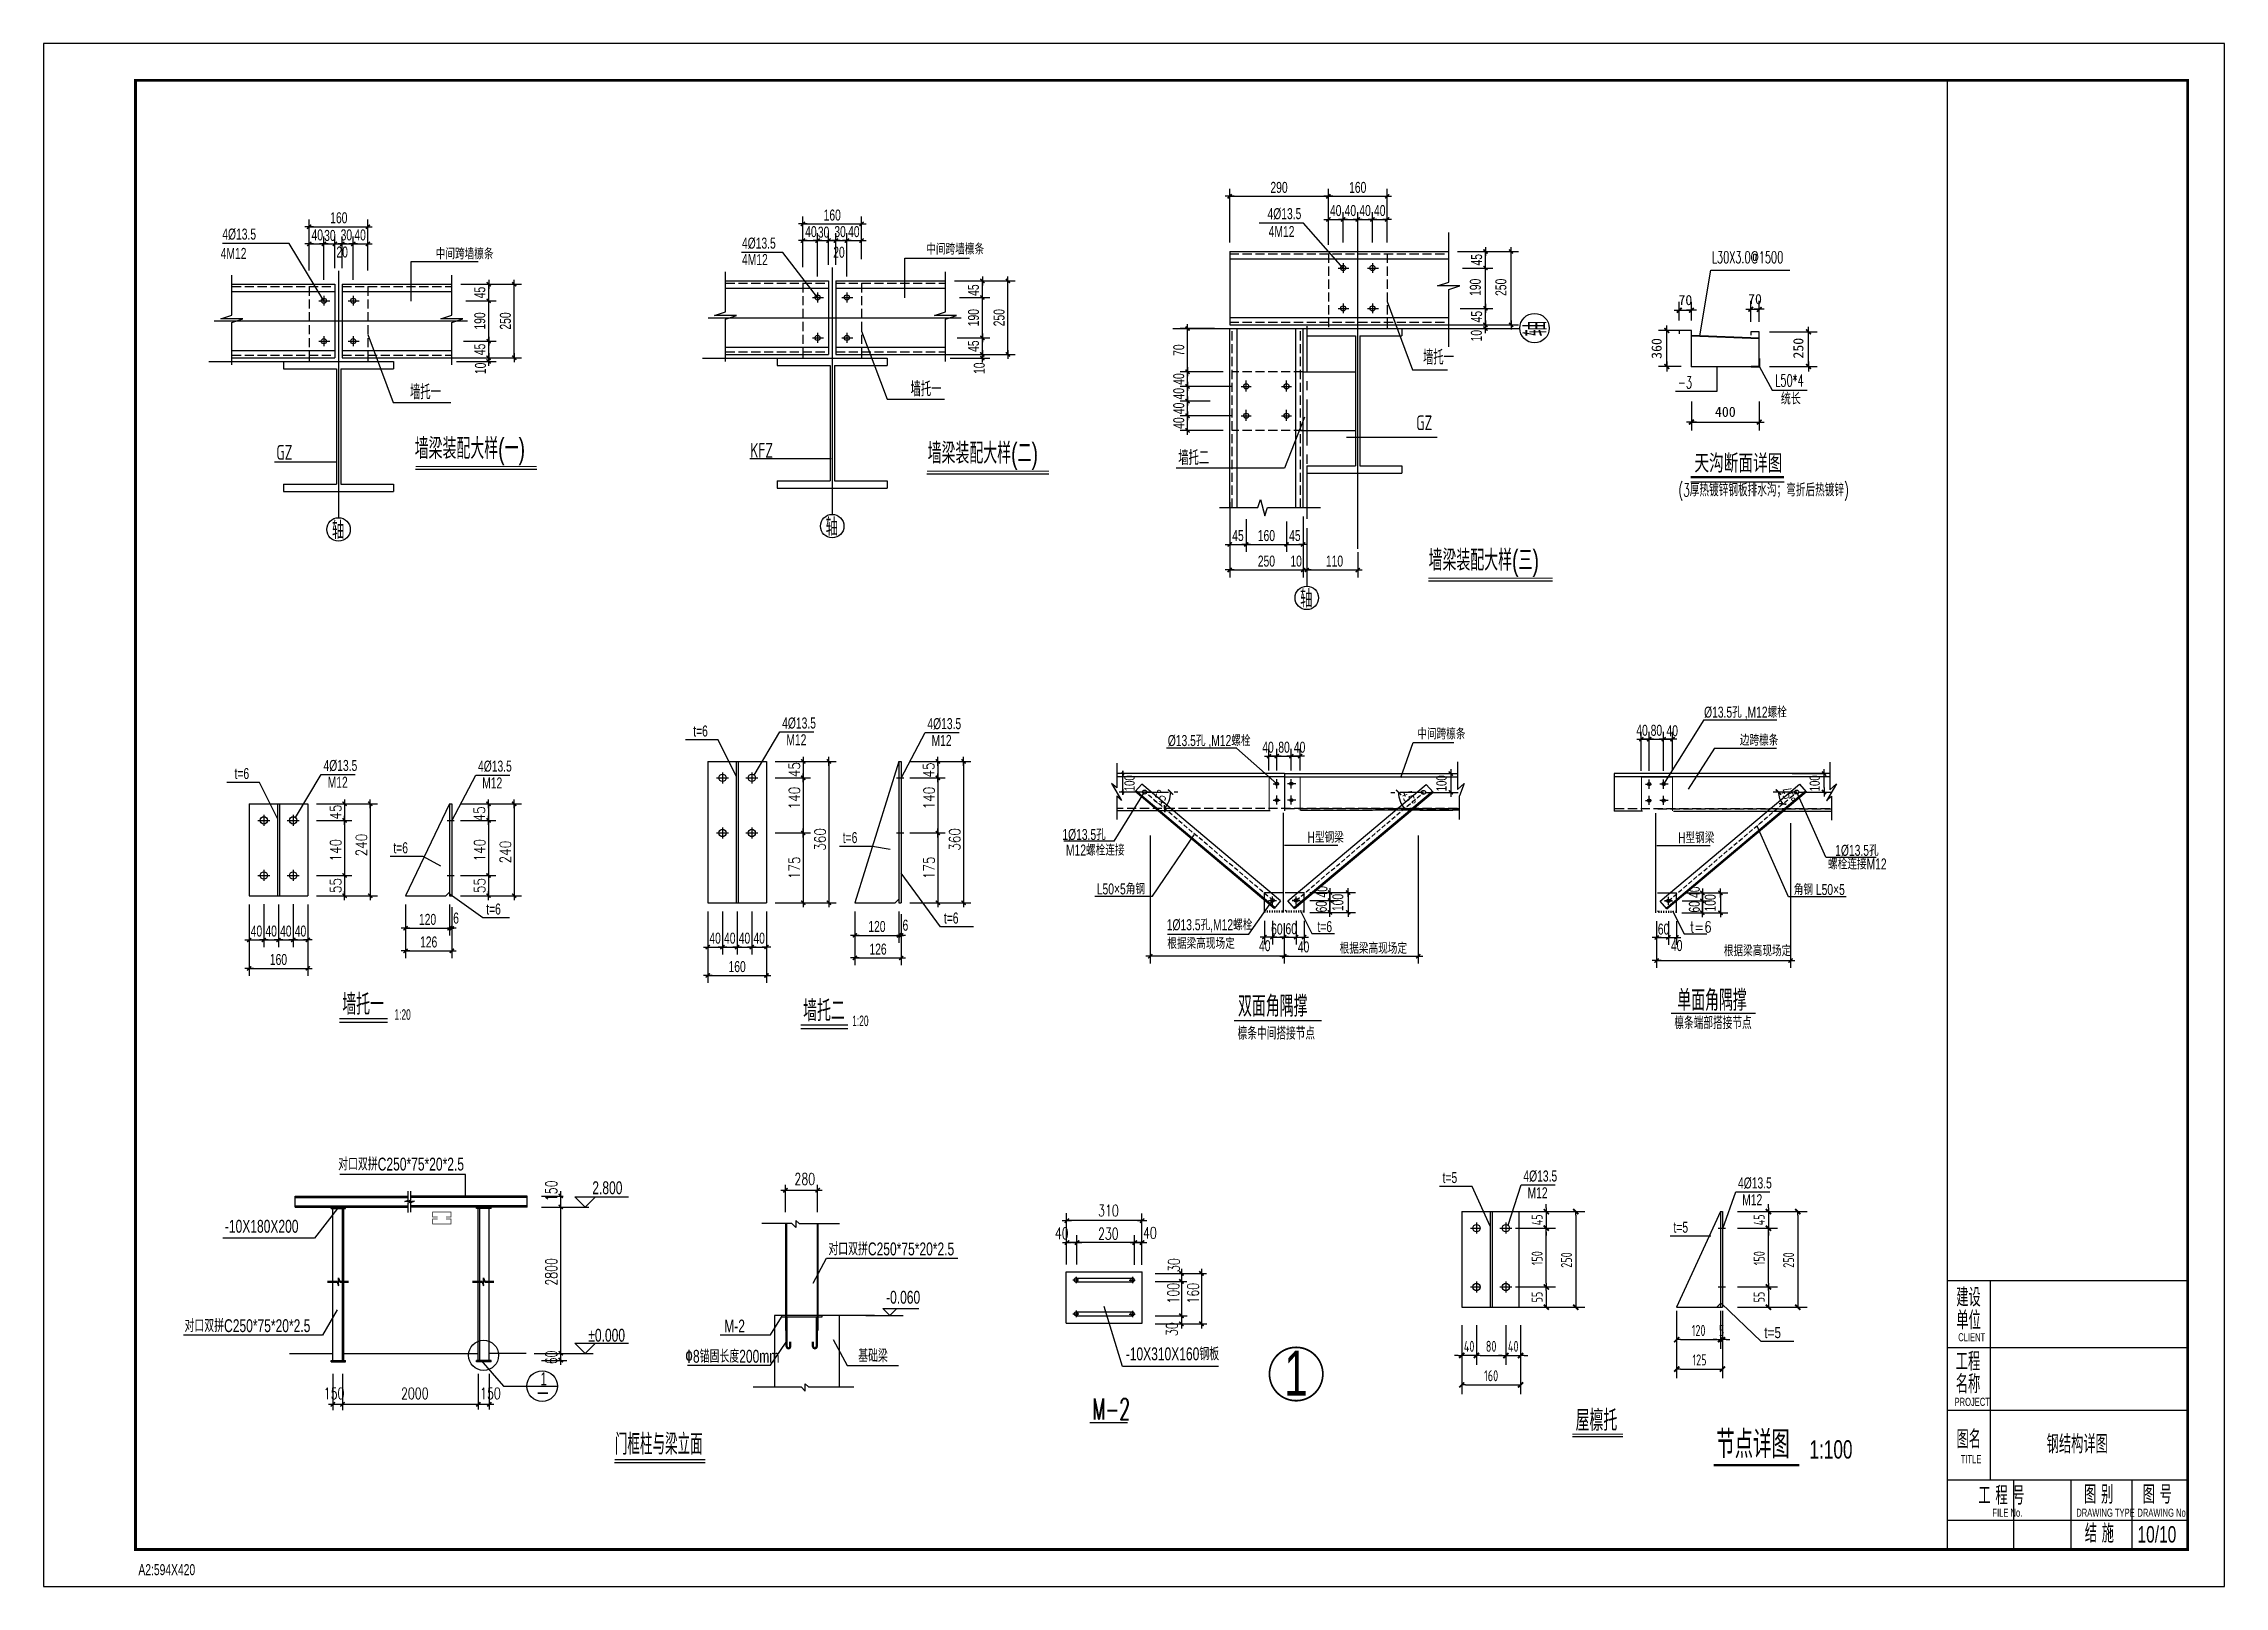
# Model space of a CAD drawing. Extents: x -544850 to 241437, y -10347 to 32059.
# Drawn here: x 182037 to 241437, y -10347 to 31653 of the extents above; entities that cross this region are included whole.
import ezdxf
from ezdxf.enums import TextEntityAlignment as Align

# ---------------------------------------------------------------- set-up
doc = ezdxf.new("R2010")
doc.units = 0
doc.header["$LTSCALE"] = 1000
for name, pattern in [('ACAD_ISO10W100', [18, 12, -3, 0, -3]), ('CENTER', [2, 1.25, -0.25, 0.25, -0.25]), ('DASH', [0.35, 0.25, -0.1]), ('DASHDOT', [1, 0.5, -0.25, 0, -0.25]), ('DASHED2', [9.525, 6.35, -3.175])]:
    doc.linetypes.add(name, pattern=pattern)
doc.layers.get('0').update_dxf_attribs({"linetype": 'CONTINUOUS'})
doc.layers.get('Defpoints').update_dxf_attribs({"linetype": 'CONTINUOUS'})
for name, color, linetype in [('11', 3, 'CONTINUOUS'), ('ADIM', 3, 'CONTINUOUS'), ('AXIS', 253, 'CENTER'), ('AXIS_DIM', 3, 'CONTINUOUS'), ('DIM', 3, 'CONTINUOUS'), ('DIM_SYMB', 3, 'CONTINUOUS'), ('LAYER1', 1, 'CONTINUOUS'), ('LAYER3', 3, 'CONTINUOUS'), ('PUB_DIM', 3, 'CONTINUOUS'), ('PUB_TEXT', 7, 'CONTINUOUS'), ('TEXT', 7, 'CONTINUOUS'), ('THICK', 6, 'CONTINUOUS'), ('THIN', 7, 'CONTINUOUS'), ('图框(修改)', 2, 'CONTINUOUS'), ('图框(锁住)', 7, 'CONTINUOUS'), ('字符串标注', 253, 'CONTINUOUS'), ('梁__虚线', 4, 'DASH'), ('锚栓', 60, 'CONTINUOUS')]:
    doc.layers.add(name, color=color, linetype=linetype)
doc.layers.add('出图隐藏', color=7, linetype='CONTINUOUS', plot=False)
doc.styles.add('_HZTXT', font='txt.shx', dxfattribs={"width": 0.8, "bigfont": 'HZTXT.shx'})
doc.styles.add('_TXT', font='SIMPLEX.shx', dxfattribs={"width": 0.6})
doc.styles.add('DIM_FONT', font='SIMPLEX', dxfattribs={"width": 0.7, "bigfont": 'GBCBIG'})
doc.styles.add('STYLE1', font='txt.shx', dxfattribs={"width": 0.8, "bigfont": 'hztxt.shx'})
doc.styles.add('TSSD_Dimension', font='tssdeng.shx', dxfattribs={"width": 0.7, "bigfont": 'hztxt.shx'})
doc.styles.add('TSSD_NORM', font='tssdeng.shx', dxfattribs={"bigfont": 'hztxt.shx'})
doc.styles.add('TSSD_Rein', font='天和字符.shx', dxfattribs={"width": 0.7, "bigfont": '天和汉字.shx'})
doc.styles.add('天和', font='天和字符.shx', dxfattribs={"width": 0.7, "bigfont": '天和汉字.shx'})
doc.styles.add('天和黑体', font='天和字符.shx', dxfattribs={"width": 0.7, "bigfont": '天和黑体.shx'})
doc.dimstyles.new('AXIS200', dxfattribs={"dimscale": 2, "dimtxt": 300, "dimasz": 1, "dimexe": 250, "dimexo": 300, "dimgap": 150, "dimtad": 1, "dimdec": 0, "dimzin": 0, "dimdsep": 46, "dimtxsty": 'Standard', "dimblk": '_DIMX', "dimcen": 0.09, "dimclrt": 7, "dimadec": 1, "dimazin": 0, "dimtfac": 1, "dimtdec": 0, "dimtix": 1, "dimtmove": 2, "dimatfit": 3, "dimldrblk": '_DIMX', "dimfxl": 0, "dimtolj": 1, "dimtzin": 0, "dimarcsym": 0})
doc.dimstyles.new('TSSD_100_100', dxfattribs={"dimtxt": 300, "dimasz": 100, "dimexe": 100, "dimexo": 250, "dimgap": 100, "dimtad": 1, "dimdec": 0, "dimzin": 0, "dimdsep": 46, "dimtxsty": 'TSSD_Dimension', "dimblk": 'ARCHTICK', "dimblk1": 'ARCHTICK', "dimblk2": 'ARCHTICK', "dimcen": 0, "dimdle": 100, "dimclrt": 7, "dimadec": 0, "dimazin": 0, "dimtfac": 1, "dimtdec": 0, "dimtix": 1, "dimtmove": 2, "dimatfit": 3, "dimldrblk": 'ARCHTICK', "dimfxl": 0, "dimtolj": 1, "dimtzin": 0, "dimarcsym": 0})
doc.dimstyles.new('TSSD_10_100', dxfattribs={"dimtxt": 300, "dimasz": 100, "dimexe": 250, "dimexo": 250, "dimgap": 100, "dimtad": 1, "dimdec": 0, "dimlfac": 0.1, "dimzin": 0, "dimdsep": 46, "dimtxsty": 'TSSD_Dimension', "dimblk": '_TSDBK', "dimcen": 0, "dimclrt": 7, "dimadec": 0, "dimazin": 0, "dimtfac": 1, "dimtdec": 0, "dimtix": 1, "dimtmove": 2, "dimatfit": 3, "dimldrblk": '_TSDBK', "dimfxl": 0, "dimtolj": 1, "dimtzin": 0, "dimarcsym": 0})

msp = doc.modelspace()

# ---------------------------------------------------------------- texts
at = {"lineweight": -3, "style": 'TSSD_Rein', "width": 0.7}
for s, p in [('墙梁装配大样(一)', (192144.4, 20345.4, -240)), ('墙梁装配大样(二)', (206116.5, 20217.9, -240)), ('墙梁装配大样(三)', (219761, 17304.4, -240)), ('单面角隅撑', (226533.4, 5321.3)), ('墙托一', (190172.2, 5209.7, -240)), ('墙托二', (202725.1, 5038.9, -240)), ('双面角隅撑', (214569.8, 5162.5)), ('屋檩托', (223764.6, -6115.1))]:
    msp.add_text(s, height=569.66, dxfattribs=at).set_placement(p)
at = {"style": 'STYLE1', "width": 0.6}
for s, height, p in [('(3厚热镀锌钢板排水沟；弯折后热镀锌)', 350.202, (226568.2, 19327.2)), ('M-2', 569.66, (210601.8, -5805.8)), ('门框柱与梁立面', 569.66, (197596.2, -6763.8))]:
    msp.add_text(s, height=height, dxfattribs=at).set_placement(p)
at = {"layer": 'AXIS'}
for style, width, p in [('天和', 0.7, (216734, 7465)), ('DIM_FONT', 0.8, (226876.4, 7454.3))]:
    msp.add_text('t=6', height=300, dxfattribs=dict(at, style=style, width=width)).set_placement(p)
at = {"layer": 'DIM', "color": 7, "char_height": 300.43, "attachment_point": 5, "rotation": 90, "style": 'TSSD_Dimension'}
for s, insert in [('\\A1;45', (222716.4, -369.7)), ('\\A1;45', (228767.1, -369.7)), ('150', (222716.4, -1413.5)), ('250', (223517.6, -1463.5)), ('150', (228767.1, -1413.5)), ('250', (229568.2, -1463.5)), ('\\A1;55', (222716.4, -2472.1)), ('\\A1;55', (228767.1, -2472.1))]:
    msp.add_mtext(s, dxfattribs=dict(at, insert=insert))
at = {"layer": 'PUB_TEXT', "width": 0.7}
for s, height, style, p in [('%%c13.5孔 ,M12螺栓', 300, '天和', (227264, 13302.7)), ('%%c13.5孔 ,M12螺栓', 300, '天和', (212657.2, 12529.6)), ('1%%c13.5孔', 300, '天和', (209784.7, 9972.4)), ('H型钢梁', 300, '天和', (216462.2, 9894.8)), ('H型钢梁', 300, '天和', (226556.7, 9884.1)), ('M12螺栓连接', 300, '天和', (209884.1, 9547.3)), ('1%%c13.5孔', 300, '天和', (230835.9, 9539.7)), ('螺栓连接M12', 300, '天和', (230640.4, 9170.2)), ('L50×5角钢', 300, '天和', (210723.4, 8490.3)), ('角钢 L50×5', 300, '天和', (229707, 8474.4)), ('1%%C13.5孔,M12螺栓', 300, '天和', (212628.4, 7515.4)), ('根据梁高现场定', 300, '天和', (212644.8, 7006.8)), ('根据梁高现场定', 300, '天和', (217337.1, 6873.7)), ('根据梁高现场定', 300, '天和', (227802.4, 6806.6)), ('檩条中间搭接节点', 342, '天和', (214561.1, 4538.4)), ('檩条端部搭接节点', 342, '天和', (226455.4, 4822.4)), ('280', 312.5, '_HZTXT', (202487.8, 587.9)), ('310', 312.5, '_HZTXT', (210760, -272.2)), ('40', 312.5, '_HZTXT', (209582.8, -891.9)), ('230', 312.5, '_HZTXT', (210756.8, -903.2)), ('40', 312.5, '_HZTXT', (211981.9, -878.7)), ('150', 312.5, '_HZTXT', (189667.7, -5250.8)), ('2000', 312.5, '_HZTXT', (191772.1, -5250.8)), ('150', 312.5, '_HZTXT', (193925.7, -5250.8)), ('钢结构详图', 500, '天和', (236598.6, -6725.4))]:
    msp.add_text(s, height=height, dxfattribs=dict(at, style=style)).set_placement(p)
at = {"layer": 'PUB_TEXT', "color": 1, "style": '天和', "width": 0.7}
for s, p in [('中间跨檩条', (219454.5, 12713.1)), (' 边跨檩条', (228160, 12542.3))]:
    msp.add_text(s, height=300, dxfattribs=at).set_placement(p)
at = {"layer": 'PUB_TEXT', "style": '_HZTXT', "width": 0.7}
for s, p in [('150', (196023.8, 140.6)), ('2800', (196023.8, -2160.6)), ('30', (212979.6, -1789.9)), ('100', (212966.3, -2646.9)), ('160', (213502.2, -2648.3)), ('30', (212924.8, -3533.2)), ('60', (196023.8, -4303.1))]:
    msp.add_text(s, height=312.5, rotation=90, dxfattribs=at).set_placement(p)
at = {"layer": 'PUB_TEXT', "lineweight": -3, "style": '天和', "width": 0.7}
for s, height, p in [('节点详图', 750, (227602, -6857.3)), ('1:100', 500, (230136.4, -6868.6))]:
    msp.add_text(s, height=height, dxfattribs=at).set_placement(p)
at = {"layer": 'PUB_TEXT', "char_height": 300, "attachment_point": 5, "style": '天和'}
for s, insert in [('40', (225575.2, 12956.6)), ('80', (225966.3, 12956.6)), ('40', (226397.2, 12943.5)), ('40', (215387.4, 12496.3)), ('80', (215823.8, 12496.3)), ('40', (216247.6, 12496.3)), ('40', (215299.4, 7092.3)), ('\\A1;60', (215629.5, 7545.8)), ('\\A1;60', (216019.2, 7554.9)), ('40', (216355.6, 7059.5)), ('\\A1;60', (226161.6, 7544.2)), ('40', (226519.1, 7096.9))]:
    msp.add_mtext(s, dxfattribs=dict(at, insert=insert))
at = {"layer": 'PUB_TEXT', "attachment_point": 5, "rotation": 90}
for s, insert, char_height, style in [('\\A1;45', (202486.9, 11888, -240), 300, '_HZTXT'), ('\\A1;45', (206146.9, 11875.6, -240), 300, '_HZTXT'), ('\\A1;140', (202486.9, 11113, -240), 300, '_HZTXT'), ('\\A1;140', (206154.9, 11113, -240), 300, '_HZTXT'), ('\\A1;100', (211616.2, 11517.5), 278.69, '天和'), ('\\A1;100', (220114, 11516.2), 278.69, '天和'), ('\\A1;100', (230279.7, 11516.2), 278.69, '天和'), ('\\A1;45', (189994.1, 10731.3, -240), 300, '_HZTXT'), ('\\A1;45', (193906.9, 10681.3, -240), 300, '_HZTXT'), ('\\A1;240', (190694.1, 9834.2, -240), 300, '_HZTXT'), ('\\A1;360', (203186.9, 9988, -240), 300, '_HZTXT'), ('\\A1;360', (206854.9, 9988, -240), 300, '_HZTXT'), ('\\A1;140', (189994.1, 9693.8, -240), 300, '_HZTXT'), ('\\A1;140', (193914.9, 9693.8, -240), 300, '_HZTXT'), ('\\A1;240', (194614.9, 9643.8, -240), 300, '_HZTXT'), ('\\A1;175', (202486.9, 9213, -240), 300, '_HZTXT'), ('\\A1;175', (206154.9, 9213, -240), 300, '_HZTXT'), ('\\A1;55', (189994.1, 8731.3, -240), 300, '_HZTXT'), ('\\A1;55', (193914.9, 8731.3, -240), 300, '_HZTXT'), ('\\A1;40', (216858.8, 8562.2), 300, '天和'), ('\\A1;100', (217291.5, 8271.5), 300, '天和'), ('\\A1;40', (227001.2, 8551.5), 300, '天和'), ('\\A1;100', (227433.9, 8260.8), 300, '天和'), ('\\A1;60', (216841.6, 8157.4), 300, '天和'), ('\\A1;60', (227001.2, 8152.7), 300, '天和')]:
    msp.add_mtext(s, dxfattribs=dict(at, insert=insert, char_height=char_height, style=style))
at = {"layer": 'TEXT'}
for s, height, style, width, p in [('4%%C13.5', 300, 'TSSD_Rein', 0.7, (215373.4, 26873.8, -240)), ('4%%C13.5', 300, 'TSSD_Rein', 0.7, (186903, 26317.3, -240)), ('4%%C13.5', 300, 'TSSD_Rein', 0.7, (201058, 26071.3, -240)), ('中间跨墙檩条', 300, 'TSSD_Rein', 0.7, (206079.7, 25911.5, -240)), ('4M12', 300, 'TSSD_Rein', 0.7, (215405, 26388.1, -240)), ('4M12', 300, 'TSSD_Rein', 0.7, (186859.4, 25791.2, -240)), ('中间跨墙檩条', 300, 'TSSD_Rein', 0.7, (192717.6, 25782.8, -240)), ('4M12', 300, 'TSSD_Rein', 0.7, (201059.7, 25624.2, -240)), ('墙托一', 400, 'TSSD_NORM', 0.7, (219611, 22911.9, -240)), ('墙托一', 400, 'TSSD_NORM', 0.7, (192018.5, 21969, -240)), ('墙托一', 400, 'TSSD_NORM', 0.7, (205651.3, 22050.7, -240)), ('GZ', 400, 'TSSD_NORM', 0.7, (219424.3, 21129.7, -240)), ('GZ', 400, 'TSSD_NORM', 0.7, (188377.1, 20325.3, -240)), ('KFZ', 400, 'TSSD_NORM', 0.7, (201282.3, 20378.6, -240)), ('墙托二', 400, 'TSSD_NORM', 0.7, (212943.6, 20179.1, -240)), ('t=6', 300, 'TSSD_Rein', 0.7, (199729.7, 12789.1, -240)), ('4%%c13.5', 300, 'TSSD_Rein', 0.7, (202152.8, 13007.4, -240)), ('4%%c13.5', 300, 'TSSD_Rein', 0.7, (206108.5, 12989.8, -240)), ('M12', 300, 'TSSD_Rein', 0.7, (202266.8, 12550.6, -240)), ('M12', 300, 'TSSD_Rein', 0.7, (206222.5, 12532.9, -240)), ('t=6', 300, 'TSSD_Rein', 0.7, (187236.9, 11632.4, -240)), ('4%%c13.5', 300, 'TSSD_Rein', 0.7, (189660, 11850.8, -240)), ('4%%c13.5', 300, 'TSSD_Rein', 0.7, (193868.6, 11833.1, -240)), ('M12', 300, 'TSSD_Rein', 0.7, (189773.9, 11393.9, -240)), ('M12', 300, 'TSSD_Rein', 0.7, (193982.5, 11376.3, -240)), ('t=6', 300, 'TSSD_Rein', 0.7, (203803.8, 9887.4, -240)), ('t=6', 300, 'TSSD_Rein', 0.7, (191563.8, 9610.5, -240)), ('t=6', 300, 'TSSD_Rein', 0.7, (194091.7, 7942.3, -240)), ('t=6', 300, 'TSSD_Rein', 0.7, (206558.2, 7697.5, -240)), ('2.800', 350, '天和', 0.7, (196982.7, 329.7)), ('t=5', 300.43, 'TSSD_Rein', 0.7, (220142.5, 632.8)), ('4%%C13.5', 300.43, 'TSSD_Rein', 0.7, (222341.4, 674.1)), ('4%%C13.5', 300.43, 'TSSD_Rein', 0.7, (228187.8, 485.4)), ('M12', 300.43, 'TSSD_Rein', 0.7, (222455.5, 216.6)), ('M12', 300.43, 'TSSD_Rein', 0.7, (228301.9, 27.9)), ('-10X180X200', 350, 'TSSD_Rein', 0.7, (186974.9, -719.4)), ('t=5', 300.43, 'TSSD_Rein', 0.7, (226430.7, -720)), ('对口双拼C250*75*20*2.5', 350, 'TSSD_Rein', 0.7, (203411.5, -1335.8)), ('-0.060', 350, '天和', 0.7, (204983.9, -2651.5)), ('对口双拼C250*75*20*2.5', 350, 'TSSD_Rein', 0.7, (185874.6, -3425.6)), ('%%P0.000', 350, '天和', 0.7, (196873.7, -3685.8)), ('M-2', 350, 'TSSD_Rein', 0.7, (200576.2, -3435)), ('t=5', 300.43, 'TSSD_Rein', 0.8, (228904.6, -3589.4)), ('%%1308锚固长度200mm', 350, 'TSSD_Rein', 0.7, (199513.9, -4258.5)), ('-10X310X160钢板', 350, 'TSSD_Rein', 0.7, (211512.6, -4193)), ('1', 1225, 'TSSD_Rein', 0.7, (215829.9, -5158.5)), ('1', 350, 'TSSD_Rein', 0.65, (195572.6, -4872.2))]:
    msp.add_text(s, height=height, dxfattribs=dict(at, style=style, width=width)).set_placement(p)
at = {"layer": 'TEXT', "style": 'TSSD_Rein', "width": 0.6}
for p in [(191591.6, 4991.5, -240), (204061.1, 4820.8, -240)]:
    msp.add_text('1:20', height=285.71, dxfattribs=at).set_placement(p, align=Align.BOTTOM_LEFT)
at = {"layer": 'TEXT', "ltscale": 15, "style": 'TSSD_Rein', "width": 0.7}
msp.add_text('对口双拼C250*75*20*2.5', height=350, dxfattribs=at).set_placement((190059.4, 974))
at = {"layer": 'TEXT', "linetype": 'Continuous', "ltscale": 0.01, "style": 'TSSD_Rein', "width": 0.7}
msp.add_text('基础梁', height=350, dxfattribs=at).set_placement((204223.7, -4243.7))
at = {"layer": 'TEXT', "char_height": 300, "attachment_point": 5, "style": 'TSSD_Rein'}
for s, insert in [('\\A1;290', (215687.2, 27736.9, -240)), ('\\A1;160', (217830.9, 27736.9, -240)), ('\\A1;160', (190078.2, 26909.9, -240)), ('\\A1;160', (203517.4, 26984.1, -240)), ('\\A1;40', (217230.9, 27107.1, -240)), ('\\A1;40', (217630.9, 27107.1, -240)), ('\\A1;40', (218030.9, 27107.1, -240)), ('\\A1;40', (218430.9, 27107.1, -240)), ('\\A1;40', (189490.1, 26443.3, -240)), ('\\A1;30', (189834.4, 26428.3, -240)), ('\\A1;30', (190283.4, 26443.3, -240)), ('\\A1;40', (190657.5, 26443.3, -240)), ('\\A1;40', (202937.5, 26533.6, -240)), ('\\A1;30', (203281.7, 26518.6, -240)), ('\\A1;30', (203730.7, 26533.6, -240)), ('\\A1;40', (204104.9, 26533.6, -240)), ('\\A1;20', (190169.1, 25978.1, -240)), ('\\A1;20', (203700.8, 25972.8, -240)), ('\\A1;160', (215343.5, 18259.3, -240)), ('\\A1;45', (214568.5, 18259.3, -240)), ('\\A1;45', (216118.5, 18259.3, -240)), ('\\A1;250', (215343.5, 17562.8, -240)), ('\\A1;10', (216152.7, 17562.8, -240)), ('\\A1;110', (217198.6, 17562.8, -240)), ('\\A1;120', (192494.9, 7809.2, -240)), ('\\A1;6', (193270.8, 7844.2, -240)), ('\\A1;120', (204734.9, 7615.9, -240)), ('\\A1;6', (205510.8, 7650.9, -240)), ('\\A1;40', (187834.1, 7491.4, -240)), ('\\A1;40', (188234.1, 7491.4, -240)), ('\\A1;40', (188634.1, 7491.4, -240)), ('\\A1;40', (189034.1, 7491.4, -240)), ('\\A1;126', (192524.9, 7193.5, -240)), ('\\A1;40', (200326.9, 7298.1, -240)), ('\\A1;40', (200726.9, 7298.1, -240)), ('\\A1;40', (201126.9, 7298.1, -240)), ('\\A1;40', (201526.9, 7298.1, -240)), ('\\A1;126', (204764.9, 7000.1, -240)), ('\\A1;160', (188434.1, 6716.8, -240)), ('\\A1;160', (200926.9, 6523.4, -240))]:
    msp.add_mtext(s, dxfattribs=dict(at, insert=insert))
at = {"layer": 'TEXT', "char_height": 300, "attachment_point": 5, "rotation": 90, "style": 'TSSD_Rein'}
for s, insert in [('\\A1;45', (221070.3, 25769.5, -240)), ('\\A1;45', (193919.3, 24876.7, -240)), ('\\A1;45', (207364.2, 24942.4, -240)), ('\\A1;190', (221035.3, 25018.8, -240)), ('\\A1;250', (221731.8, 25018.8, -240)), ('\\A1;190', (207366.6, 24192, -240)), ('\\A1;250', (208063.1, 24192, -240)), ('\\A1;45', (221070.3, 24219.5, -240)), ('\\A1;190', (193919.3, 24101.7, -240)), ('\\A1;250', (194615.8, 24101.7, -240)), ('\\A1;10', (221064.8, 23701.8, -240)), ('\\A1;45', (193919.3, 23326.7, -240)), ('\\A1;45', (207366.6, 23417, -240)), ('\\A1;70', (212957.1, 23308.3, -240)), ('\\A1;10', (193937.8, 22811.5, -240)), ('\\A1;10', (207523.5, 22815.8, -240)), ('\\A1;40', (212957.1, 22522.1, -240)), ('\\A1;40', (212957.1, 22122.1, -240)), ('\\A1;40', (212957.1, 21722.1, -240)), ('\\A1;40', (212957.1, 21322.1, -240))]:
    msp.add_mtext(s, dxfattribs=dict(at, insert=insert))
at = {"layer": 'TEXT', "style": 'TSSD_NORM', "width": 0.7}
msp.add_attdef('轴', text='', height=600, rotation=90, dxfattribs=at).set_placement((222644.6, 23891.6, -240), align=Align.MIDDLE)
for p in [(190057.7, 18428.4, -240), (203505, 18518.6, -240), (216431.1, 16565.2, -240)]:
    msp.add_attdef('轴', text='', height=480, dxfattribs=at).set_placement(p, align=Align.MIDDLE)
at = {"layer": '图框(修改)', "linetype": 'Continuous', "style": '天和', "width": 0.7}
msp.add_text('10/10', height=450, dxfattribs=at).set_placement((239072.2, -9155.6))

# ---------------------------------------------------------------- blocks, each defined once
blk = doc.blocks.new('_DIMX')
blk.add_line((-150, 0), (150, 0))
at = {"const_width": 50}
blk.add_lwpolyline([(-70, -70), (70, 70)], dxfattribs=at)
blk = doc.blocks.new('_OBLIQUE')
at = {"color": 0, "linetype": 'ByBlock'}
blk.add_line((-0.5, -0.5), (0.5, 0.5), dxfattribs=at)
blk = doc.blocks.new('_ArchTick')
at = {"color": 0, "linetype": 'ByBlock', "const_width": 0.4}
blk.add_lwpolyline([(-0.71, -0.71), (0.71, 0.71)], dxfattribs=at)
blk = doc.blocks.new('*D361')
at = {"layer": 'AXIS_DIM', "color": 0, "lineweight": -2, "transparency": 16777216}
blk.add_line((218730, 11267), (218843, 11267), dxfattribs=at)
blk.add_arc((219622, 11267), 680, 180, 220.26479, dxfattribs=at)
at = {"layer": 'Defpoints', "color": 0, "transparency": 16777216}
for p in [(218961, 11109), (218980, 11267), (219622, 11267), (219622, 11267), (216149, 8325)]:
    blk.add_point(p, dxfattribs=at)
at = {"layer": 'AXIS_DIM', "color": 0, "lineweight": -2, "transparency": 16777216, "xscale": 100, "yscale": 100, "zscale": 100}
for p, rotation in [((218943, 11267), 89.99999999999939), ((219104, 10828), 310.2647875593159)]:
    blk.add_blockref('_ArchTick', p, dxfattribs=dict(at, rotation=rotation))
at = {"layer": 'AXIS_DIM', "color": 7, "transparency": 16777216, "insert": (219219, 11119), "char_height": 300, "attachment_point": 5, "rotation": 290.13239, "style": 'TSSD_Dimension'}
blk.add_mtext('\\A1;45%%d', dxfattribs=at)
blk = doc.blocks.new('*D362')
at = {"layer": 'AXIS_DIM', "color": 0, "lineweight": -2, "transparency": 16777216}
blk.add_line((212931, 11277), (212834, 11277), dxfattribs=at)
blk.add_arc((212039, 11277), 695, 319.73613, 0, dxfattribs=at)
at = {"layer": 'Defpoints', "color": 0, "transparency": 16777216}
for p in [(212039, 11277), (212039, 11277), (212659, 10963), (212681, 11277), (215524, 8325)]:
    blk.add_point(p, dxfattribs=at)
at = {"layer": 'AXIS_DIM', "color": 0, "lineweight": -2, "transparency": 16777216, "xscale": 100, "yscale": 100, "zscale": 100}
for p, rotation in [((212734, 11277), 90.00000000000024), ((212569, 10828), 229.736132030906)]:
    blk.add_blockref('_ArchTick', p, dxfattribs=dict(at, rotation=rotation))
at = {"layer": 'AXIS_DIM', "color": 7, "transparency": 16777216, "insert": (212457, 11124), "char_height": 300, "attachment_point": 5, "rotation": 69.86807, "style": 'TSSD_Dimension'}
blk.add_mtext('\\A1;45%%d', dxfattribs=at)
blk = doc.blocks.new('*D363')
at = {"layer": 'AXIS_DIM', "color": 0, "lineweight": -2, "transparency": 16777216}
blk.add_arc((229788, 11276), 498, 180, 220.26303, dxfattribs=at)
at = {"layer": 'Defpoints', "color": 0, "transparency": 16777216}
for p in [(229146, 11276), (229304, 11160), (229788, 11276), (229788, 11276), (226292, 8315)]:
    blk.add_point(p, dxfattribs=at)
at = {"layer": 'AXIS_DIM', "color": 0, "lineweight": -2, "transparency": 16777216, "xscale": 100, "yscale": 100, "zscale": 100}
for p, rotation in [((229290, 11276), 90.0000000000002), ((229408, 10954), 310.2630328309158)]:
    blk.add_blockref('_ArchTick', p, dxfattribs=dict(at, rotation=rotation))
at = {"layer": 'AXIS_DIM', "color": 7, "transparency": 16777216, "insert": (229555, 11191), "char_height": 300, "attachment_point": 5, "rotation": 290.13152, "style": 'TSSD_Dimension'}
blk.add_mtext('\\A1;45%%d', dxfattribs=at)
blk = doc.blocks.new('_TSDBK')
blk.add_line((-1, 0), (0, 0))
at = {"const_width": 0.5}
blk.add_lwpolyline([(-0.7, -0.7), (0.7, 0.7)], dxfattribs=at)
blk = doc.blocks.new('*D364')
at = {"layer": 'Defpoints', "color": 0, "transparency": 16777216}
for p in [(220664, -3133), (221065, -3133), (220664, -4062)]:
    blk.add_point(p, dxfattribs=at)
at = {"layer": 'DIM', "color": 0, "lineweight": -2, "transparency": 16777216}
for p, q in [((220664, -3233), (220664, -4312)), ((221065, -3233), (221065, -4312)), ((220564, -4062), (220464, -4062)), ((221065, -4062), (220664, -4062)), ((221165, -4062), (221265, -4062))]:
    blk.add_line(p, q, dxfattribs=at)
at = {"layer": 'DIM', "color": 0, "lineweight": -2, "transparency": 16777216, "xscale": 100, "yscale": 100, "zscale": 100}
blk.add_blockref('_TSDBK', (220664, -4062), dxfattribs=at)
at = {"layer": 'DIM', "color": 0, "lineweight": -2, "transparency": 16777216, "xscale": 100, "yscale": 100, "zscale": 100, "rotation": 180}
blk.add_blockref('_TSDBK', (221065, -4062), dxfattribs=at)
at = {"layer": 'DIM', "color": 7, "transparency": 16777216, "insert": (220865, -3812), "char_height": 300, "attachment_point": 5, "style": 'TSSD_Dimension'}
blk.add_mtext('\\A1;40', dxfattribs=at)
blk = doc.blocks.new('*D365')
at = {"layer": 'Defpoints', "color": 0, "transparency": 16777216}
for p in [(221065, -3133), (221866, -3133), (221866, -4062)]:
    blk.add_point(p, dxfattribs=at)
at = {"layer": 'DIM', "color": 0, "lineweight": -2, "transparency": 16777216}
for p, q in [((221065, -3233), (221065, -4312)), ((221866, -3233), (221866, -4312)), ((221165, -4062), (221766, -4062))]:
    blk.add_line(p, q, dxfattribs=at)
at = {"layer": 'DIM', "color": 0, "lineweight": -2, "transparency": 16777216, "xscale": 100, "yscale": 100, "zscale": 100, "rotation": 180}
blk.add_blockref('_TSDBK', (221065, -4062), dxfattribs=at)
at = {"layer": 'DIM', "color": 0, "lineweight": -2, "transparency": 16777216, "xscale": 100, "yscale": 100, "zscale": 100}
blk.add_blockref('_TSDBK', (221866, -4062), dxfattribs=at)
at = {"layer": 'DIM', "color": 7, "transparency": 16777216, "insert": (221465, -3812), "char_height": 300, "attachment_point": 5, "style": 'TSSD_Dimension'}
blk.add_mtext('\\A1;80', dxfattribs=at)
blk = doc.blocks.new('*D366')
at = {"layer": 'Defpoints', "color": 0, "transparency": 16777216}
for p in [(221866, -3133), (222267, -3133), (222267, -4062)]:
    blk.add_point(p, dxfattribs=at)
at = {"layer": 'DIM', "color": 0, "lineweight": -2, "transparency": 16777216}
for p, q in [((221866, -3233), (221866, -4312)), ((222267, -3233), (222267, -4312)), ((221766, -4062), (221666, -4062)), ((221866, -4062), (222267, -4062)), ((222367, -4062), (222467, -4062))]:
    blk.add_line(p, q, dxfattribs=at)
at = {"layer": 'DIM', "color": 0, "lineweight": -2, "transparency": 16777216, "xscale": 100, "yscale": 100, "zscale": 100}
blk.add_blockref('_TSDBK', (221866, -4062), dxfattribs=at)
at = {"layer": 'DIM', "color": 0, "lineweight": -2, "transparency": 16777216, "xscale": 100, "yscale": 100, "zscale": 100, "rotation": 180}
blk.add_blockref('_TSDBK', (222267, -4062), dxfattribs=at)
at = {"layer": 'DIM', "color": 7, "transparency": 16777216, "insert": (222066, -3812), "char_height": 300, "attachment_point": 5, "style": 'TSSD_Dimension'}
blk.add_mtext('\\A1;40', dxfattribs=at)
blk = doc.blocks.new('*D367')
at = {"layer": 'Defpoints', "color": 0, "transparency": 16777216}
for p in [(220664, -3934), (222267, -3934), (222267, -4863)]:
    blk.add_point(p, dxfattribs=at)
at = {"layer": 'DIM', "color": 0, "lineweight": -2, "transparency": 16777216}
for p, q in [((220664, -4034), (220664, -5113)), ((222267, -4034), (222267, -5113)), ((220764, -4863), (222167, -4863))]:
    blk.add_line(p, q, dxfattribs=at)
at = {"layer": 'DIM', "color": 0, "lineweight": -2, "transparency": 16777216, "xscale": 100, "yscale": 100, "zscale": 100, "rotation": 180}
blk.add_blockref('_TSDBK', (220664, -4863), dxfattribs=at)
at = {"layer": 'DIM', "color": 0, "lineweight": -2, "transparency": 16777216, "xscale": 100, "yscale": 100, "zscale": 100}
blk.add_blockref('_TSDBK', (222267, -4863), dxfattribs=at)
at = {"layer": 'DIM', "color": 7, "transparency": 16777216, "insert": (221465, -4613), "char_height": 300, "attachment_point": 5, "style": 'TSSD_Dimension'}
blk.add_mtext('\\A1;160', dxfattribs=at)
blk = doc.blocks.new('*D368')
at = {"layer": 'Defpoints', "color": 0, "transparency": 16777216}
for p in [(226518, -2748), (227715, -2748), (227715, -3631)]:
    blk.add_point(p, dxfattribs=at)
at = {"layer": 'DIM', "color": 0, "lineweight": -2, "transparency": 16777216}
for p, q in [((226518, -2848), (226518, -3881)), ((227715, -2848), (227715, -3881)), ((226618, -3631), (227615, -3631))]:
    blk.add_line(p, q, dxfattribs=at)
at = {"layer": 'DIM', "color": 0, "lineweight": -2, "transparency": 16777216, "xscale": 100, "yscale": 100, "zscale": 100, "rotation": 180}
blk.add_blockref('_TSDBK', (226518, -3631), dxfattribs=at)
at = {"layer": 'DIM', "color": 0, "lineweight": -2, "transparency": 16777216, "xscale": 100, "yscale": 100, "zscale": 100}
blk.add_blockref('_TSDBK', (227715, -3631), dxfattribs=at)
at = {"layer": 'DIM', "color": 7, "transparency": 16777216, "insert": (227116, -3381), "char_height": 300, "attachment_point": 5, "style": 'TSSD_Dimension'}
blk.add_mtext('\\A1;120', dxfattribs=at)
blk = doc.blocks.new('*D369')
at = {"layer": 'Defpoints', "color": 0, "transparency": 16777216}
for p in [(227715, -2748), (227765, -2748), (227715, -3631)]:
    blk.add_point(p, dxfattribs=at)
at = {"layer": 'DIM', "color": 0, "lineweight": -2, "transparency": 16777216}
for p, q in [((227715, -2848), (227715, -3881)), ((227765, -2848), (227765, -3881)), ((227615, -3631), (227515, -3631)), ((227765, -3631), (227715, -3631)), ((227865, -3631), (227965, -3631))]:
    blk.add_line(p, q, dxfattribs=at)
at = {"layer": 'DIM', "color": 0, "lineweight": -2, "transparency": 16777216, "xscale": 100, "yscale": 100, "zscale": 100}
blk.add_blockref('_TSDBK', (227715, -3631), dxfattribs=at)
at = {"layer": 'DIM', "color": 0, "lineweight": -2, "transparency": 16777216, "xscale": 100, "yscale": 100, "zscale": 100, "rotation": 180}
blk.add_blockref('_TSDBK', (227765, -3631), dxfattribs=at)
at = {"layer": 'DIM', "color": 7, "transparency": 16777216, "insert": (227740, -3381), "char_height": 300, "attachment_point": 5, "style": 'TSSD_Dimension'}
blk.add_mtext('\\A1;5', dxfattribs=at)
blk = doc.blocks.new('*D370')
at = {"layer": 'Defpoints', "color": 0, "transparency": 16777216}
for p in [(226518, -3549), (227765, -3549), (227765, -4432)]:
    blk.add_point(p, dxfattribs=at)
at = {"layer": 'DIM', "color": 0, "lineweight": -2, "transparency": 16777216}
for p, q in [((226518, -3649), (226518, -4682)), ((227765, -3649), (227765, -4682)), ((226618, -4432), (227665, -4432))]:
    blk.add_line(p, q, dxfattribs=at)
at = {"layer": 'DIM', "color": 0, "lineweight": -2, "transparency": 16777216, "xscale": 100, "yscale": 100, "zscale": 100, "rotation": 180}
blk.add_blockref('_TSDBK', (226518, -4432), dxfattribs=at)
at = {"layer": 'DIM', "color": 0, "lineweight": -2, "transparency": 16777216, "xscale": 100, "yscale": 100, "zscale": 100}
blk.add_blockref('_TSDBK', (227765, -4432), dxfattribs=at)
at = {"layer": 'DIM', "color": 7, "transparency": 16777216, "insert": (227141, -4182), "char_height": 300, "attachment_point": 5, "style": 'TSSD_Dimension'}
blk.add_mtext('\\A1;125', dxfattribs=at)
blk = doc.blocks.new('FDTERTER')
at = {"layer": '出图隐藏', "linetype": 'Continuous'}
blk.add_line((53642, 2888), (53642, 988), dxfattribs=at)
at = {"layer": '图框(锁住)', "color": 3, "linetype": 'Continuous'}
for p, q in [((59385, 41988), (-15, 41988)), ((-15, 41988), (-15, -12)), ((59385, -12), (59385, 41988)), ((53001, 8311), (53001, 2888)), ((51836, 6488), (58385, 6488)), ((51836, 4788), (58385, 4788)), ((55203, 2888), (55203, 988)), ((56864, 2888), (56864, 988)), ((51836, 1788), (58385, 1788)), ((51836, 988), (58385, 988)), ((-15, -12), (59385, -12))]:
    blk.add_line(p, q, dxfattribs=at)
at = {"layer": '图框(锁住)', "linetype": 'Continuous'}
for p, q in [((51836, 40988), (51836, 988)), ((51836, 8311), (58385, 8311)), ((51836, 2888), (58385, 2888))]:
    blk.add_line(p, q, dxfattribs=at)
at = {"layer": '图框(锁住)', "linetype": 'Continuous', "const_width": 80}
blk.add_lwpolyline([(58385, 39888), (58385, 40988), (2485, 40988), (2485, 988), (58385, 988)], close=True, dxfattribs=at)
at = {"layer": '图框(锁住)', "linetype": 'Continuous', "const_width": 35}
blk.add_lwpolyline([(51836, 988), (51836, 40988)], dxfattribs=at)
at = {"layer": '图框(修改)', "linetype": 'Continuous', "style": '天和', "width": 0.7}
blk.add_text('结 施', height=500, dxfattribs=at).set_placement((55582, 1179))
at = {"layer": '图框(锁住)', "color": 3, "linetype": 'Continuous', "width": 0.7}
for s, height, style, p in [('建设', 500, '天和', (52084, 7607)), ('单位', 500, '天和', (52084, 6980)), ('CLIENT', 220, '天和黑体', (52136, 6660)), ('工程', 500, '天和', (52070, 5859)), ('名称', 500, '天和', (52070, 5245)), ('PROJECT', 220, '天和黑体', (52036, 4901)), ('图名', 500, '天和', (52090, 3741)), ('TITLE', 220, '天和黑体', (52204, 3341)), ('工 程 号', 500, '天和', (52686, 2211)), ('图 别', 500, '天和', (55563, 2238)), ('图 号', 500, '天和', (57159, 2238)), ('FILE No.', 220, '天和黑体', (53068, 1883)), ('DRAWING TYPE', 220, '天和黑体', (55351, 1883)), ('DRAWING No.', 220, '天和黑体', (57016, 1883)), ('A2:594X420', 300, '天和', (2567, 292))]:
    blk.add_text(s, height=height, dxfattribs=dict(at, style=style)).set_placement(p)
blk = doc.blocks.new('*D380')
at = {"layer": 'AXIS', "color": 0, "linetype": 'ByBlock', "lineweight": -2, "transparency": 16777216}
for p, q in [((483451, 606315), (483451, 606862)), ((483811, 606315), (483811, 606862)), ((483450, 606612), (483449, 606612)), ((483451, 606612), (483811, 606612)), ((483812, 606612), (483813, 606612))]:
    blk.add_line(p, q, dxfattribs=at)
at = {"layer": 'Defpoints', "color": 0, "linetype": 'ByBlock', "transparency": 16777216}
for p in [(483811, 606612), (483451, 606015), (483811, 606015)]:
    blk.add_point(p, dxfattribs=at)
at = {"layer": 'AXIS', "color": 0, "linetype": 'ByBlock', "lineweight": -2, "transparency": 16777216}
blk.add_blockref('_DIMX', (483451, 606612), dxfattribs=at)
at = {"layer": 'AXIS', "color": 0, "linetype": 'ByBlock', "lineweight": -2, "transparency": 16777216, "rotation": 180}
blk.add_blockref('_DIMX', (483811, 606612), dxfattribs=at)
at = {"layer": 'AXIS', "color": 7, "linetype": 'ByBlock', "transparency": 16777216, "insert": (483631, 606912), "char_height": 300, "attachment_point": 5}
blk.add_mtext('\\A1;70', dxfattribs=at)
blk = doc.blocks.new('*D381')
at = {"layer": 'AXIS', "color": 0, "linetype": 'ByBlock', "lineweight": -2, "transparency": 16777216}
for p, q in [((485561, 606275), (485561, 606890)), ((485811, 606275), (485811, 606890)), ((485560, 606640), (485559, 606640)), ((485561, 606640), (485811, 606640)), ((485812, 606640), (485813, 606640))]:
    blk.add_line(p, q, dxfattribs=at)
at = {"layer": 'Defpoints', "color": 0, "linetype": 'ByBlock', "transparency": 16777216}
for p in [(485811, 606640), (485561, 605975), (485811, 605975)]:
    blk.add_point(p, dxfattribs=at)
at = {"layer": 'AXIS', "color": 0, "linetype": 'ByBlock', "lineweight": -2, "transparency": 16777216}
blk.add_blockref('_DIMX', (485561, 606640), dxfattribs=at)
at = {"layer": 'AXIS', "color": 0, "linetype": 'ByBlock', "lineweight": -2, "transparency": 16777216, "rotation": 180}
blk.add_blockref('_DIMX', (485811, 606640), dxfattribs=at)
at = {"layer": 'AXIS', "color": 7, "linetype": 'ByBlock', "transparency": 16777216, "insert": (485686, 606940), "char_height": 300, "attachment_point": 5}
blk.add_mtext('\\A1;70', dxfattribs=at)
blk = doc.blocks.new('tg')
for p, q in [((483811.3, 606014.8), (483451.3, 606014.8)), ((483451.3, 606014.8), (483451.3, 605914.8)), ((483811.3, 604954.8), (483811.3, 606014.8)), ((483811.3, 605875.7), (485811.3, 605796.6)), ((483811.3, 605860.1), (485811.3, 605781)), ((485561.3, 605974.8), (485561.3, 605874.8)), ((485811.3, 605974.8), (485561.3, 605974.8)), ((485811.3, 604954.8), (485811.3, 605974.8)), ((483798.8, 605192.3), (483811.3, 605192.3)), ((483811.3, 604954.8), (483811.3, 605192.3)), ((483811.3, 604954.8), (484048.8, 604954.8)), ((483811.3, 604954.8), (485811.3, 604954.8)), ((484048.8, 604942.3), (484048.8, 604954.8)), ((485573.8, 604942.3), (485573.8, 604954.8)), ((485811.3, 604954.8), (485573.8, 604954.8)), ((485823.8, 605192.3), (485811.3, 605192.3)), ((485811.3, 604954.8), (485811.3, 605192.3))]:
    blk.add_line(p, q)
at = {"layer": 'AXIS', "linetype": 'ByBlock'}
for p, q in [((486111.3, 605975.6), (487516.1, 605975.6)), ((487266.1, 604955.8), (487266.1, 605974.6)), ((486111.3, 604954.8), (487516.1, 604954.8)), ((483811.3, 603923.8), (483811.3, 603065.2)), ((485811.3, 603923.8), (485811.3, 603065.2)), ((483812.3, 603315.2), (485810.3, 603315.2))]:
    blk.add_line(p, q, dxfattribs=at)
at = {"layer": 'PUB_TEXT'}
for p, q in [((485821.3, 604944.8), (486190.3, 604251)), ((486190.3, 604251), (487228, 604251))]:
    blk.add_line(p, q, dxfattribs=at)
at = {"layer": 'PUB_TEXT', "const_width": 63}
blk.add_lwpolyline([(483788.2, 601691.3), (486545.3, 601691.3)], dxfattribs=at)
at = {"layer": 'PUB_TEXT'}
blk.add_lwpolyline([(483788.2, 601556.3), (486545.3, 601556.3)], dxfattribs=at)
at = {"layer": 'TEXT'}
for p, q in [((484060.4, 605862.5), (484380.7, 607797.1)), ((484380.7, 607797.1), (486711.1, 607797.1)), ((483798.8, 605192.3), (483798.8, 604942.3)), ((484048.8, 604942.3), (483798.8, 604942.3)), ((484561.3, 604954.8), (484561.3, 604218.4)), ((485573.8, 604942.3), (485823.8, 604942.3)), ((485823.8, 605192.3), (485823.8, 604942.3)), ((484561.3, 604218.4), (483338.1, 604218.4))]:
    blk.add_line(p, q, dxfattribs=at)
at = {"layer": 'AXIS', "linetype": 'ByBlock'}
for p, rotation in [((487266.1, 605975.6), 90), ((487266.1, 604954.8), 270), ((483811.3, 603315.2), 180)]:
    blk.add_blockref('_DIMX', p, dxfattribs=dict(at, rotation=rotation))
blk.add_blockref('_DIMX', (485811.3, 603315.2), dxfattribs=at)
at = {"layer": 'AXIS', "color": 7, "linetype": 'ByBlock', "insert": (486966.1, 605493.5), "char_height": 300, "attachment_point": 5, "rotation": 90}
blk.add_mtext('\\A1;250', dxfattribs=at)
at = {"layer": 'AXIS', "color": 7, "linetype": 'ByBlock', "insert": (484811.3, 603615.2), "char_height": 300, "attachment_point": 5}
blk.add_mtext('\\A1;400', dxfattribs=at)
at = {"layer": 'PUB_TEXT', "style": '_TXT', "width": 0.6}
blk.add_text('L30X3.0@1500', height=350, dxfattribs=at).set_placement((484413.2, 607894.8), align=Align.BOTTOM_LEFT)
at = {"layer": 'PUB_TEXT'}
for s, height, style, width, p in [('-3', 350, '_TXT', 0.6, (483411.6, 604307.6)), ('L50*4', 350, '_TXT', 0.6, (486283.9, 604366.2)), ('统长', 350, '_HZTXT', 0.8, (486448, 603830.5)), ('天沟断面详图', 540, '_HZTXT', 0.8, (483899.8, 601826.3))]:
    blk.add_text(s, height=height, dxfattribs=dict(at, style=style, width=width)).set_placement(p)
at = {"layer": 'AXIS', "linetype": 'ByBlock'}
for base, p1, p2, picture, middle in [((483811.3, 606612), (483451.3, 606014.8), (483811.3, 606014.8), '*D380', (483631.3, 606912)), ((485811.3, 606640.3), (485561.3, 605974.8), (485811.3, 605974.8), '*D381', (485686.3, 606940.3))]:
    dim = blk.add_linear_dim(base=base, p1=p1, p2=p2, text='70', dimstyle='AXIS200', override={"dimscale": 1, "dimlfac": 0.02, "dimpost": '0'}, dxfattribs=at)
    dim.commit()
    dim.dimension.update_dxf_attribs({"geometry": picture, "text_midpoint": middle})
blk.add_linear_dim(base=(483083.9, 606014.8), p1=(483811.3, 604954.8), p2=(483811.3, 606014.8), angle=90, text='360', dimstyle='AXIS200', override={"dimscale": 1, "dimlfac": 0.02, "dimpost": '<>0'}, dxfattribs=at).render()

# ---------------------------------------------------------------- dimensions: what is measured, and where the dimension line sits
at = {"layer": 'AXIS_DIM'}
for base, line1, line2, picture, middle in [((212659, 10963.4), ((212038.7, 11277.4), (212680.7, 11277.4)), ((215523.9, 8325.5), (212038.7, 11277.4)), '*D362', (212456.7, 11124.1)), ((218961.2, 11109.4), ((219622.2, 11267.2), (218980.2, 11267.2)), ((216149.2, 8325.5), (219622.2, 11267.2)), '*D361', (219218.9, 11119.3))]:
    dim = msp.add_angular_dim_2l(base=base, line1=line1, line2=line2, text='45%%d', dimstyle='TSSD_100_100', dxfattribs=at)
    dim.commit()
    dim.dimension.update_dxf_attribs({"geometry": picture, "text_midpoint": middle})
dim = msp.add_angular_dim_2l(base=(229303.8, 11160.4), line1=((229787.9, 11276), (229145.9, 11276)), line2=((226291.7, 8314.8), (229787.9, 11276)), text='45%%d', dimstyle='TSSD_100_100', override={"dimtxt": 300}, dxfattribs=at)
dim.commit()
dim.dimension.update_dxf_attribs({"geometry": '*D363', "text_midpoint": (229555.3, 11190.7)})
at = {"layer": 'DIM'}
for base, p1, p2, picture, middle in [((227714.7, -3631), (226518, -2747.5), (227714.7, -2747.5), '*D368', (227116.4, -3381)), ((220664.3, -4061.6), (221064.9, -3132.9), (220664.3, -3132.9), '*D364', (220864.6, -3811.6)), ((227764.8, -4432.1), (226518, -3548.7), (227764.8, -3548.7), '*D370', (227141.4, -4182.1))]:
    dim = msp.add_linear_dim(base=base, p1=p1, p2=p2, dimstyle='TSSD_10_100', override={"dimexo": 100}, dxfattribs=at)
    dim.commit()
    dim.dimension.update_dxf_attribs({"geometry": picture, "text_midpoint": middle})
for base, p1, p2, picture, middle in [((227714.7, -3631), (227764.8, -2747.5), (227714.7, -2747.5), '*D369', (227739.8, -3381)), ((221866, -4061.6), (221064.9, -3132.9), (221866, -3132.9), '*D365', (221465.4, -3811.6)), ((222266.6, -4061.6), (221866, -3132.9), (222266.6, -3132.9), '*D366', (222066.3, -3811.6)), ((222266.6, -4862.7), (220664.3, -3934), (222266.6, -3934), '*D367', (221465.4, -4612.7))]:
    dim = msp.add_linear_dim(base=base, p1=p1, p2=p2, angle=180, dimstyle='TSSD_10_100', override={"dimexo": 100}, dxfattribs=at)
    dim.commit()
    dim.dimension.update_dxf_attribs({"geometry": picture, "text_midpoint": middle})

# ---------------------------------------------------------------- linework, layer by layer
at = {"color": 6, "linetype": 'Continuous'}
for p, q in [((211265.5, 12061.7), (211265.5, 11388.4)), ((220546.2, 12102.7), (220546.2, 11348)), ((230688.6, 12092), (230688.6, 11337.3)), ((211265.5, 11388.4), (211127.4, 11509.7)), ((211127.4, 11509.7), (211396.8, 11051.5)), ((220546.2, 11348), (220730.3, 11509.7)), ((220730.3, 11509.7), (220602.9, 11170.7)), ((230872.7, 11499), (230603.3, 11040.8)), ((230688.6, 11337.3), (230872.7, 11499)), ((211396.8, 11051.5), (211265.5, 11172.8)), ((211265.5, 11172.8), (211265.5, 10525.9)), ((220602.9, 11170.7), (220592.2, 11172.8)), ((220592.2, 11172.8), (220592.2, 10525.9)), ((230603.3, 11040.8), (230734.6, 11162.1)), ((230734.6, 11162.1), (230734.6, 10515.2))]:
    msp.add_line(p, q, dxfattribs=at)
at = {"color": 7}
for p, q in [((215836.5, 11779), (211265.5, 11779)), ((215836.5, 11693), (211265.5, 11693)), ((215836.5, 11779), (215836.5, 10768.4)), ((215836.5, 11779), (220546.2, 11779)), ((215836.5, 11693), (220546.2, 11693)), ((230688.6, 11781.6), (224812.3, 11781.6)), ((224812.3, 11781.6), (224812.3, 10757.7)), ((230688.6, 11695.7), (224812.3, 11695.7)), ((215441.9, 10768.4), (211265.5, 10768.4)), ((215807.7, 8001.5), (215807.7, 10714.4)), ((216285.3, 10781.7), (218230.9, 10781.7)), ((220592.2, 10781.7), (218230.9, 10781.7)), ((225584.3, 10757.7), (224812.3, 10757.7)), ((225950.2, 7990.8), (225950.2, 10703.7)), ((226427.8, 10757.7), (230734.6, 10757.7))]:
    msp.add_line(p, q, dxfattribs=at)
at = {"color": 4, "linetype": 'Continuous'}
for p, q in [((211947.7, 11491.2), (211764.9, 11288.2)), ((215553.1, 8109.5), (211764.9, 11288.2)), ((215570.7, 8130.5), (211783.1, 11308.6)), ((215728.6, 8318.7), (211947.7, 11491.2)), ((215930.1, 8318.7), (219698.9, 11481)), ((216088, 8130.5), (219863.4, 11298.4)), ((219698.8, 11481), (219881.6, 11278)), ((226072.6, 8307.9), (229864.6, 11489.8)), ((226230.5, 8119.7), (230029.1, 11307.2)), ((226248, 8098.8), (230047.3, 11286.8)), ((229864.5, 11489.8), (230047.3, 11286.8)), ((216105.6, 8109.5), (219881.6, 11278)), ((215559.9, 8109.5), (215735.3, 8318.7)), ((216105.6, 8109.5), (215930.1, 8318.7)), ((226248, 8098.8), (226072.6, 8307.9))]:
    msp.add_line(p, q, dxfattribs=at)
at = {"color": 8, "linetype": 'ACAD_ISO10W100', "ltscale": 0.03}
for p, q in [((215529.6, 11504.3), (215688.6, 11504.3)), ((215626.5, 11374.9), (215626.5, 11626.4)), ((216142.1, 11504.3), (215918, 11504.3)), ((216021.2, 11374.9), (216021.2, 11626.4)), ((225672.1, 11493.6), (225831, 11493.6)), ((225768.9, 11364.1), (225768.9, 11615.7)), ((226284.5, 11493.6), (226060.4, 11493.6)), ((226163.7, 11364.1), (226163.7, 11615.7)), ((215529.6, 11056.4), (215721.8, 11056.4)), ((215626.5, 10939.6), (215626.5, 11183.2)), ((216142.1, 11056.4), (215918, 11056.4)), ((216021.2, 10939.6), (216021.2, 11183.2)), ((225672.1, 11045.6), (225831, 11045.6)), ((225768.9, 10928.9), (225768.9, 11172.5)), ((226284.5, 11045.6), (226060.4, 11045.6)), ((226163.7, 10928.9), (226163.7, 11172.5))]:
    msp.add_line(p, q, dxfattribs=at)
at = {"color": 8, "linetype": 'DASH'}
for p, q in [((220546.2, 10829.2), (211265.5, 10829.2)), ((215861.3, 10829.2), (220592.2, 10829.2)), ((230688.6, 10818.5), (224812.3, 10818.5)), ((226003.8, 10818.5), (230734.6, 10818.5))]:
    msp.add_line(p, q, dxfattribs=at)
at = {"linetype": 'ACAD_ISO10W100', "ltscale": 0.01}
for p, q in [((215523.9, 8325.5), (212038.7, 11277.4)), ((216149.2, 8325.5), (219622.2, 11267.2)), ((226291.7, 8314.8), (229787.9, 11276))]:
    msp.add_line(p, q, dxfattribs=at)
at = {"color": 3, "linetype": 'DASHDOT'}
for p, q in [((215403.4, 8325.5), (215615.6, 8325.5)), ((216255.3, 8325.5), (216043.1, 8325.5)), ((216153.3, 8227), (216153.3, 8432.5)), ((226295.8, 8216.2), (226295.8, 8421.8)), ((226397.7, 8314.8), (226185.6, 8314.8))]:
    msp.add_line(p, q, dxfattribs=at)
at = {"color": 8}
for p, q in [((215309.7, 8001.5), (215309.7, 8051.8)), ((215375.2, 8001.5), (215375.2, 8051.8)), ((215440.8, 8001.5), (215440.8, 8051.8)), ((215506.3, 8001.5), (215506.3, 8051.8)), ((215571.8, 8001.5), (215571.8, 8051.8)), ((215637.4, 8001.5), (215637.4, 8051.8)), ((215702.9, 8001.5), (215702.9, 8051.8)), ((215768.4, 8001.5), (215768.4, 8051.8)), ((215899.5, 8001.5), (215899.5, 8051.8)), ((215965, 8001.5), (215965, 8051.8)), ((216030.6, 8001.5), (216030.6, 8051.8)), ((216096.1, 8001.5), (216096.1, 8051.8)), ((216161.6, 8001.5), (216161.6, 8051.8)), ((216227.1, 8001.5), (216227.1, 8051.8)), ((216292.7, 8001.5), (216292.7, 8051.8)), ((216358.2, 8001.5), (216358.2, 8051.8)), ((226041.9, 7990.8), (226041.9, 8041.1)), ((226107.5, 7990.8), (226107.5, 8041.1)), ((226173, 7990.8), (226173, 8041.1)), ((226238.5, 7990.8), (226238.5, 8041.1)), ((226304.1, 7990.8), (226304.1, 8041.1)), ((226369.6, 7990.8), (226369.6, 8041.1)), ((226435.1, 7990.8), (226435.1, 8041.1)), ((226500.7, 7990.8), (226500.7, 8041.1))]:
    msp.add_line(p, q, dxfattribs=at)
for p, q in [((195596.1, 276.4), (196184.4, 276.4)), ((196122.5, -4194.2), (196122.5, 276.4)), ((202119.4, 437.4), (203244.5, 437.4)), ((202994.5, 437.4), (203244.5, 437.4)), ((195596.1, -23.6), (196184.4, -23.6)), ((195831.8, -23.6), (196887, -23.6)), ((210158.4, -1953.4), (211694.9, -1953.4)), ((210158.4, -2058.4), (211694.9, -2058.4)), ((210159.7, -2875.4), (211696.2, -2875.4)), ((203707.1, -2970.3), (203707.1, -4919.6)), ((210159.7, -2980.4), (211696.2, -2980.4)), ((195401.8, -4006.7), (197002.1, -4006.7)), ((189917.1, -4556.9), (189917.1, -5554.8)), ((190179.6, -4556.9), (190179.6, -5554.8)), ((193877.1, -4556.9), (193877.1, -5536.2)), ((194177.1, -4556.9), (194177.1, -5536.2)), ((195596.1, -4194.2), (196291.5, -4194.2)), ((189917.1, -5391), (194177.1, -5391))]:
    msp.add_line(p, q)
at = {"color": 3}
for p, q in [((202417.4, -468.4), (201595.4, -468.4)), ((202417.4, -468.4), (202529.6, -580)), ((202529.6, -384.6), (202613.1, -468.4)), ((202529.6, -384.6), (202529.6, -580)), ((202613.1, -468.4), (203714.3, -468.4)), ((209887.7, -1788.6), (211957.4, -1788.6)), ((209887.7, -3179.2), (209887.7, -1788.6)), ((210071.3, -2005.3), (210229.2, -2005.3)), ((210158.4, -1918.2), (210158.4, -2092.3)), ((211607.8, -2010.4), (211765.7, -2010.4)), ((211694.9, -1923.3), (211694.9, -2097.4)), ((211957.4, -3179.2), (211957.4, -1788.6)), ((210072.6, -2927.2), (210230.5, -2927.2)), ((210159.7, -2840.2), (210159.7, -3014.2)), ((211609.1, -2932.3), (211767, -2932.3)), ((211696.2, -2845.3), (211696.2, -3019.4)), ((202265, -3817.6), (202265, -3014)), ((202291.2, -3817.6), (202291.2, -3014)), ((203082, -3014), (203082, -3817.6)), ((203108.2, -3014), (203108.2, -3817.6)), ((209887.7, -3179.2), (211957.4, -3179.2)), ((202363.4, -3817.6), (202363.4, -3693.8)), ((202389.6, -3817.6), (202389.6, -3693.8)), ((202983.6, -3817.6), (202983.6, -3693.8)), ((203009.8, -3817.6), (203009.8, -3693.8))]:
    msp.add_line(p, q, dxfattribs=at)
at = {"color": 3, "linetype": 'ByBlock'}
msp.add_line((203125.9, -468.4), (203125.9, -2201.2), dxfattribs=at)
at = {"color": 7, "elevation": 240}
for points, const_width in [([(215418.5, 10768.4), (215418.5, 11696.3)], 26.7), ([(215418.5, 11696.3), (216261.9, 11696.3)], 26.7), ([(216261.9, 11696.3), (216261.9, 10768.4)], 26.7), ([(225560.9, 10757.7), (225560.9, 11685.6)], 26.7), ([(225560.9, 11685.6), (226404.4, 11685.6)], 26.7), ([(226404.4, 11685.6), (226404.4, 10757.7)], 26.7), ([(215807.7, 10714.4), (215303.8, 10714.4), (215303.8, 10768.4)], 0.241), ([(215303.8, 10768.4), (216369.3, 10768.4), (216369.3, 10714.4), (215850.9, 10714.4)], 0.241), ([(215850.9, 8001.5), (215850.9, 10714.4)], 0.241), ([(225446.2, 10757.7), (226511.7, 10757.7), (226511.7, 10703.7), (225993.4, 10703.7)], 0.241), ([(225993.4, 7990.8), (225993.4, 10703.7)], 0.241), ([(215289.4, 7947.5), (216369.3, 7947.5), (216369.3, 8001.5), (215850.9, 8001.5)], 0.241), ([(225431.8, 7936.8), (226511.7, 7936.8), (226511.7, 7990.8), (225993.4, 7990.8)], 0.241)]:
    msp.add_lwpolyline(points, dxfattribs=dict(at, const_width=const_width))
at = {"color": 6, "linetype": 'Continuous', "const_width": 0.241, "elevation": 240}
for points in [[(225950.2, 10703.7), (225446.2, 10703.7), (225446.2, 10757.7)], [(215807.7, 8001.5), (215289.4, 8001.5), (215289.4, 7947.5)], [(225950.2, 7990.8), (225431.8, 7990.8), (225431.8, 7936.8)]]:
    msp.add_lwpolyline(points, dxfattribs=at)
for points, const_width, elevation in [([(214459.8, 5057.4), (216849.8, 5057.4)], 36.2, 319.6), ([(226364.6, 5248.8), (228673.2, 5248.8)], 36.2, 319.6), ([(196082.9, 316), (196162.2, 236.7)], 12.5, 77.8), ([(196082.9, 16), (196162.2, -63.3)], 12.5, 77.8), ([(202186.1, 379), (202302.8, 495.7)], 41.7, 77.8), ([(203061.2, 379), (203177.8, 495.7)], 41.7, 77.8), ([(192772.6, -293.4), (192636.5, -293.4), (192636.5, -156.3), (193134.8, -156.3), (193134.8, -295), (192999.4, -295)], 18.8, 77.8), ([(192772.6, -347.4), (192636.5, -347.4), (192636.5, -484.5), (193134.8, -484.5), (193134.8, -345.9), (192999.4, -345.9)], 18.8, 77.8), ([(189877.5, -5430.6), (189956.7, -5351.3)], 12.5, 77.8), ([(190140, -5430.6), (190219.2, -5351.3)], 12.5, 77.8), ([(193916.8, -5351.3), (193837.5, -5430.6)], 12.5, 77.8), ([(194216.8, -5351.3), (194137.5, -5430.6)], 12.5, 77.8), ([(195496.7, -5085.4), (195772.5, -5085.4)], 41.7, 77.8), ([(210530.8, -5893.9), (211559.9, -5893.9)], 26.2, 77.8)]:
    msp.add_lwpolyline(points, dxfattribs=dict(const_width=const_width, elevation=elevation))
at = {"color": 3, "linetype": 'Continuous', "const_width": 25, "elevation": 77.8}
for points in [[(209856.7, -435.7), (209956.6, -335.8)], [(211904.9, -440.3), (211999.1, -346.1)], [(209849.6, -1039.1), (209949.5, -939.2)], [(210126.7, -1039.1), (210226.6, -939.2)], [(211698.1, -1038.2), (211803.2, -933.2)], [(211899.3, -1034.8), (212004.3, -929.8)], [(212988.5, -1788.6), (213065.9, -1866)], [(213524.2, -1788.6), (213601.6, -1866)], [(212988.5, -2006.6), (213065.9, -2084)], [(212988.5, -2941.5), (213065.9, -3018.9)], [(212988.5, -3160.3), (213065.9, -3237.7)], [(213533.8, -3160.3), (213611.2, -3237.7)]]:
    msp.add_lwpolyline(points, dxfattribs=at)
at = {"elevation": 77.8}
for points in [[(200469.2, -3499.8), (201832.7, -3499.8), (202137.6, -3014)], [(199573.9, -4323.3), (201832.7, -4323.3), (202265, -3702.8)], [(193949.8, -4191.3), (194561.1, -4896), (196028.8, -4896)]]:
    msp.add_lwpolyline(points, dxfattribs=at)
at = {"color": 3, "elevation": 77.8}
for points in [[(201945.5, -2970.3), (201945.5, -4919.6)], [(201367.1, -4919.6), (202541.4, -4919.6), (202671.9, -4919.6), (202671.9, -4919.6), (202784, -5031.3), (202784, -4835.8), (202867.6, -4919.6), (204102.4, -4919.6)]]:
    msp.add_lwpolyline(points, dxfattribs=at)
at = {"const_width": 46.9}
msp.add_lwpolyline([(215427.2, -4566.4, 1), (216880.3, -4566.4, 1)], format="xyb", close=True, dxfattribs=at)
for centre, radius in [((222646, 23907.1, -240), 400), ((190070, 18427.3, -240), 320), ((203517.4, 18517.5, -240), 320), ((216443.5, 16564.1, -240), 320), ((194021.6, -4057.4), 409.1), ((195615.5, -4896), 416.7)]:
    msp.add_circle(centre, radius)
at = {"color": 7}
for centre, radius in [((212024.3, 11277.4), 55.3), ((215626.5, 11504.3), 43.2), ((216021.2, 11504.3), 43.2), ((219622.2, 11267.2), 55.3), ((225768.9, 11493.6), 43.2), ((226163.7, 11493.6), 43.2), ((229787.9, 11276), 55.3), ((215626.5, 11056.4), 43.2), ((216021.2, 11056.4), 43.2), ((225768.9, 11045.6), 43.2), ((226163.7, 11045.6), 43.2)]:
    msp.add_circle(centre, radius, dxfattribs=at)
at = {"color": 6, "linetype": 'Continuous'}
for centre, start, end in [((215825.1, 7984.2), 104.856923, 165.143077), ((215833.6, 7984.2), 14.856923, 75.143077), ((225976.1, 7973.5), 14.856923, 75.143077)]:
    msp.add_arc(centre, 67.6, start, end, dxfattribs=at)
for centre, start, end in [((210158.4, -2005.9), 90, 270), ((210158.4, -2005.9), 90, 270), ((210158.4, -2005.9), 270, 90), ((210158.4, -2005.9), 270, 90), ((211694.9, -2005.9), 90, 270), ((211694.9, -2005.9), 270, 90), ((210159.7, -2927.9), 90, 270), ((210159.7, -2927.9), 90, 270), ((210159.7, -2927.9), 270, 90), ((210159.7, -2927.9), 270, 90), ((211696.2, -2927.9), 90, 270), ((211696.2, -2927.9), 270, 90)]:
    msp.add_arc(centre, 52.5, start, end)
at = {"color": 3}
for centre, radius in [((202327.3, -3817.6), 62.3), ((202327.3, -3817.6), 36.1), ((203045.9, -3817.6), 62.3), ((203045.9, -3817.6), 36.1)]:
    msp.add_arc(centre, radius, 180, 0, dxfattribs=at)
at = {"layer": '11', "color": 3, "linetype": 'Continuous', "ltscale": 50}
for p, q in [((220951.1, 541.2), (220054.7, 541.2)), ((221435.4, -545), (220951.1, 541.2)), ((221929.8, -517.9), (222282, 582.5)), ((222282, 582.5), (223208.4, 582.5)), ((227776.2, -606.5), (228128.5, 393.8)), ((228128.5, 393.8), (229054.8, 393.8)), ((221064.9, -444.4), (221064.9, -744.9)), ((221866, -444.4), (221866, -744.9)), ((227714.7, -144.4), (227764.8, -144.4)), ((220903.8, -595), (221176.7, -595)), ((221705, -595), (222028, -595)), ((227446.1, -811.6), (226342.8, -811.6)), ((227647.2, -595), (227844, -595)), ((227714.7, -595), (227774.8, -595)), ((220903.8, -2196.7), (221176.7, -2196.7)), ((221064.9, -2046.1), (221064.9, -2346.6)), ((221705, -2196.7), (222028, -2196.7)), ((221866, -2046.1), (221866, -2346.6)), ((227647.2, -2196.7), (227844, -2196.7)), ((227714.7, -2196.7), (227774.8, -2196.7)), ((227614.6, -2747.5), (227714.7, -2647.4)), ((227714.7, -2747.5), (227764.8, -2747.5)), ((228816.8, -3681), (227739.6, -2650.9)), ((229713.2, -3681), (228816.8, -3681))]:
    msp.add_line(p, q, dxfattribs=at)
at = {"layer": '11', "linetype": 'Continuous', "ltscale": 50}
for centre in [(221064.9, -594.6), (221866, -594.6), (221064.9, -2196.4), (221866, -2196.4)]:
    msp.add_circle(centre, 99.7, dxfattribs=at)
at = {"layer": 'ADIM'}
for p, q in [((216351.3, 26766.5, -240), (215148.5, 26766.5, -240)), ((217430.9, 25544.5, -240), (216351.3, 26766.5, -240)), ((188727.8, 26209.3, -240), (186912.3, 26209.3, -240)), ((189670, 24651.7, -240), (188727.8, 26209.3, -240)), ((202175.2, 25963.9, -240), (201050.3, 25963.9, -240)), ((203117.4, 24742, -240), (202175.2, 25963.9, -240)), ((205496.1, 24729.8, -240), (205496.1, 25809.9, -240)), ((205496.1, 25809.9, -240), (207255.9, 25809.9, -240)), ((218630.9, 24629.7, -240), (219323, 22772.4, -240)), ((204317.4, 23827.2, -240), (205009.5, 21969.8, -240)), ((212794.8, 23894.5, -240), (222246.2, 23894.5, -240)), ((190870, 23736.9, -240), (191562.1, 21879.6, -240)), ((219323, 22772.4, -240), (220277.3, 22772.4, -240)), ((191562.1, 21879.6, -240), (193126.2, 21879.6, -240)), ((205009.5, 21969.8, -240), (206573.6, 21969.8, -240)), ((216383.3, 21483, -240), (215834.8, 20096.5, -240)), ((219993.4, 20933.3, -240), (217523.9, 20933.3, -240)), ((190023.5, 20258.8, -240), (188325.9, 20258.8, -240)), ((203491.8, 20349, -240), (201273.5, 20349, -240)), ((215834.8, 20096.5, -240), (212883.4, 20096.5, -240))]:
    msp.add_line(p, q, dxfattribs=at)
msp.add_lwpolyline([(192048.7, 24639.5), (192048.7, 25719.6), (193872.4, 25719.6)], dxfattribs=at)
at = {"layer": 'AXIS', "linetype": 'ByBlock'}
for p, q in [((217030.9, 26536, -240), (217030.9, 27696.9, -240)), ((217030.9, 27286.5, -240), (217030.9, 27696.9, -240)), ((189270, 25587.4, -240), (189270, 26868.3, -240)), ((190870, 25475.1, -240), (190870, 26868.3, -240)), ((202717.4, 25783.3, -240), (202717.4, 26944.1, -240)), ((202718.2, 26744.1, -240), (204316.6, 26744.1, -240)), ((204317.4, 25783.3, -240), (204317.4, 26944.1, -240)), ((217030.9, 26171.5, -240), (217030.9, 27067.1, -240)), ((189270, 25477.5, -240), (189270, 26399.7, -240)), ((189270.8, 26668.3, -240), (190869.2, 26668.3, -240)), ((189270.8, 26199.7, -240), (189669.2, 26199.7, -240)), ((189670, 25225.5, -240), (189670, 26399.7, -240)), ((189670, 25225.5, -240), (189670, 26399.7, -240)), ((189970, 25540.6, -240), (189970, 26399.7, -240)), ((189970, 25540.6, -240), (189970, 26399.7, -240)), ((190170, 25540.6, -240), (190170, 26399.7, -240)), ((190170, 25540.6, -240), (190170, 26399.7, -240)), ((190470, 25225.5, -240), (190470, 26399.7, -240)), ((190470, 25225.5, -240), (190470, 26399.7, -240)), ((202717.4, 25567.8, -240), (202717.4, 26489.9, -240)), ((203117.4, 25315.8, -240), (203117.4, 26489.9, -240)), ((203117.4, 25315.8, -240), (203117.4, 26489.9, -240)), ((203417.4, 25630.8, -240), (203417.4, 26489.9, -240)), ((203417.4, 25905.8, -240), (203417.4, 26489.9, -240)), ((203917.4, 25315.8, -240), (203917.4, 26489.9, -240)), ((220547.9, 25994.5, -240), (221510.3, 25994.5, -240)), ((220688, 25544.5, -240), (221510.3, 25544.5, -240)), ((220688, 25544.5, -240), (221510.3, 25544.5, -240)), ((220969.9, 25994.5, -240), (222206.8, 25994.5, -240)), ((221310.3, 25995.3, -240), (221310.3, 25996.1, -240)), ((221310.3, 25544.5, -240), (221310.3, 25994.5, -240)), ((221310.3, 25543.7, -240), (221310.3, 25542.9, -240)), ((221310.3, 24445.3, -240), (221310.3, 25543.7, -240)), ((222006.8, 23995.3, -240), (222006.8, 25993.7, -240)), ((193396.8, 25101.7, -240), (194359.3, 25101.7, -240)), ((193818.9, 25101.7, -240), (195055.8, 25101.7, -240)), ((194855.8, 23102.5, -240), (194855.8, 25100.9, -240)), ((206844.2, 25192, -240), (207806.6, 25192, -240)), ((207266.2, 25192, -240), (208503.1, 25192, -240)), ((208303.1, 23192.8, -240), (208303.1, 25191.2, -240)), ((193536.9, 24651.7, -240), (194359.3, 24651.7, -240)), ((193536.9, 24651.7, -240), (194359.3, 24651.7, -240)), ((206984.3, 24742, -240), (207806.6, 24742, -240)), ((206984.3, 24742, -240), (207806.6, 24742, -240)), ((221310.3, 23994.5, -240), (221310.3, 24444.5, -240)), ((213930.1, 23894.5, -240), (212997.1, 23894.5, -240)), ((213197.1, 22722.9, -240), (213197.1, 23893.7, -240)), ((193470.6, 23551.7, -240), (194359.3, 23551.7, -240)), ((193470.6, 23551.7, -240), (194359.3, 23551.7, -240)), ((206918, 23642, -240), (207806.6, 23642, -240)), ((206918, 23642, -240), (207806.6, 23642, -240)), ((207266.2, 23192, -240), (208503.1, 23192, -240)), ((193006.3, 23101.7, -240), (194359.3, 23101.7, -240)), ((193281.3, 23001.7, -240), (194359.3, 23001.7, -240)), ((193671.8, 23101.7, -240), (194359.3, 23101.7, -240)), ((193818.9, 23101.7, -240), (195055.8, 23101.7, -240)), ((206728.6, 23092, -240), (207806.6, 23092, -240)), ((214166.5, 22722.1, -240), (212997.1, 22722.1, -240)), ((214166.5, 22722.1, -240), (212997.1, 22722.1, -240)), ((214418.6, 22322.1, -240), (212997.1, 22322.1, -240)), ((214418.6, 22322.1, -240), (212997.1, 22322.1, -240)), ((213814.1, 21922.1, -240), (212997.1, 21922.1, -240)), ((213814.1, 21922.1, -240), (212997.1, 21922.1, -240)), ((214418.6, 21522.1, -240), (212997.1, 21522.1, -240)), ((214418.6, 21522.1, -240), (212997.1, 21522.1, -240)), ((214166.5, 21122.1, -240), (212997.1, 21122.1, -240)), ((216343.5, 18781.7, -240), (216343.5, 17819.3, -240)), ((216343.5, 18359.7, -240), (216343.5, 17122.8, -240)), ((216343.5, 18337.7, -240), (216343.5, 17122.8, -240)), ((216342.7, 17322.8, -240), (216341.9, 17322.8, -240)), ((216343.5, 17322.8, -240), (216443.5, 17322.8, -240))]:
    msp.add_line(p, q, dxfattribs=at)
at = {"layer": 'AXIS'}
for p, q in [((217030.1, 26867.1, -240), (217029.3, 26867.1, -240)), ((189670.8, 26199.7, -240), (189969.2, 26199.7, -240)), ((189969.2, 26199.7, -240), (189968.4, 26199.7, -240)), ((189970, 26199.7, -240), (190170, 26199.7, -240)), ((190170.8, 26199.7, -240), (190171.6, 26199.7, -240)), ((190170.8, 26199.7, -240), (190469.2, 26199.7, -240)), ((190470.8, 26199.7, -240), (190869.2, 26199.7, -240)), ((190870, 25949.2, -240), (190870, 26399.7, -240)), ((202718.2, 26289.9, -240), (203116.6, 26289.9, -240)), ((203118.2, 26289.9, -240), (203416.6, 26289.9, -240)), ((203416.6, 26289.9, -240), (203415.8, 26289.9, -240)), ((203417.4, 26289.9, -240), (203617.4, 26289.9, -240)), ((203617.4, 25630.8, -240), (203617.4, 26489.9, -240)), ((203617.4, 25905.8, -240), (203617.4, 26489.9, -240)), ((203618.2, 26289.9, -240), (203916.6, 26289.9, -240)), ((203618.2, 26289.9, -240), (203619, 26289.9, -240)), ((203918.2, 26289.9, -240), (204316.6, 26289.9, -240)), ((204317.4, 26039.5, -240), (204317.4, 26489.9, -240)), ((194159.3, 25102.5, -240), (194159.3, 25103.3, -240)), ((194159.3, 24651.7, -240), (194159.3, 25101.7, -240)), ((207606.6, 25192.8, -240), (207606.6, 25193.6, -240)), ((207606.6, 24742, -240), (207606.6, 25192, -240)), ((194159.3, 24650.9, -240), (194159.3, 24650.1, -240)), ((194159.3, 23552.5, -240), (194159.3, 24650.9, -240)), ((207606.6, 24741.2, -240), (207606.6, 24740.4, -240)), ((207606.6, 23642.8, -240), (207606.6, 24741.2, -240)), ((220621.7, 24444.5, -240), (221510.3, 24444.5, -240)), ((220621.7, 24444.5, -240), (221510.3, 24444.5, -240)), ((221310.3, 24445.3, -240), (221310.3, 24446.1, -240)), ((216443.5, 23964.9, -240), (216443.5, 16884.1, -240)), ((220157.3, 23994.5, -240), (221510.3, 23994.5, -240)), ((220432.3, 23894.5, -240), (221510.3, 23894.5, -240)), ((220822.9, 23994.5, -240), (221510.3, 23994.5, -240)), ((220969.9, 23994.5, -240), (222206.8, 23994.5, -240)), ((221310.3, 23995.3, -240), (221310.3, 23996.1, -240)), ((221310.3, 23894.5, -240), (221310.3, 23994.5, -240)), ((221310.3, 23993.7, -240), (221310.3, 23992.9, -240)), ((221310.3, 23893.7, -240), (221310.3, 23892.9, -240)), ((194159.3, 23552.5, -240), (194159.3, 23553.3, -240)), ((194159.3, 23101.7, -240), (194159.3, 23551.7, -240)), ((206453.6, 23192, -240), (207806.6, 23192, -240)), ((207119.2, 23192, -240), (207806.6, 23192, -240)), ((207606.6, 23642.8, -240), (207606.6, 23643.6, -240)), ((207606.6, 23192, -240), (207606.6, 23642, -240)), ((207606.6, 23192.8, -240), (207606.6, 23193.6, -240)), ((207606.6, 23092, -240), (207606.6, 23192, -240)), ((207606.6, 23191.2, -240), (207606.6, 23190.4, -240)), ((194159.3, 23102.5, -240), (194159.3, 23103.3, -240)), ((194159.3, 23001.7, -240), (194159.3, 23101.7, -240)), ((194159.3, 23100.9, -240), (194159.3, 23100.1, -240)), ((194159.3, 23000.9, -240), (194159.3, 23000.1, -240)), ((207606.6, 23091.2, -240), (207606.6, 23090.4, -240)), ((213197.1, 22722.9, -240), (213197.1, 22723.7, -240)), ((213197.1, 22322.1, -240), (213197.1, 22722.1, -240)), ((213197.1, 22322.9, -240), (213197.1, 22323.7, -240)), ((213197.1, 21922.1, -240), (213197.1, 22322.1, -240)), ((213197.1, 22321.3, -240), (213197.1, 22320.5, -240)), ((213197.1, 21922.9, -240), (213197.1, 21923.7, -240)), ((213197.1, 21522.1, -240), (213197.1, 21922.1, -240)), ((213197.1, 21921.3, -240), (213197.1, 21920.5, -240)), ((213197.1, 21522.9, -240), (213197.1, 21523.7, -240)), ((213197.1, 21122.1, -240), (213197.1, 21522.1, -240)), ((213197.1, 21521.3, -240), (213197.1, 21520.5, -240)), ((213197.1, 21121.3, -240), (213197.1, 21120.5, -240)), ((216344.3, 18019.3, -240), (216345.1, 18019.3, -240)), ((216443.5, 18337.7, -240), (216443.5, 17122.8, -240)), ((216443.5, 18337.7, -240), (216443.5, 17122.8, -240)), ((216444.3, 17322.8, -240), (216445.1, 17322.8, -240)), ((225554.8, 12716.6), (225554, 12716.6)), ((225768.9, 12716.6), (225555.6, 12716.6)), ((225768.1, 12716.6), (225767.3, 12716.6)), ((225768.9, 12716.6), (226163.7, 12716.6)), ((225769.7, 12716.6), (225770.5, 12716.6)), ((226162.9, 12716.6), (226162.1, 12716.6)), ((226163.7, 12716.6), (226404.4, 12716.6)), ((226164.5, 12716.6), (226165.3, 12716.6)), ((226405.2, 12716.6), (226406, 12716.6)), ((215412.4, 12256.3), (215411.6, 12256.3)), ((215413.2, 11866.4), (215413.2, 12456.3)), ((215626.5, 12256.3), (215413.2, 12256.3)), ((215625.7, 12256.3), (215624.9, 12256.3)), ((215626.5, 11866.4), (215626.5, 12456.3)), ((215626.5, 11866.4), (215626.5, 12456.3)), ((215626.5, 12256.3), (216021.2, 12256.3)), ((215627.3, 12256.3), (215628.1, 12256.3)), ((216020.4, 12256.3), (216019.6, 12256.3)), ((216021.2, 11866.4), (216021.2, 12456.3)), ((216021.2, 11866.4), (216021.2, 12456.3)), ((216021.2, 12256.3), (216261.9, 12256.3)), ((216022, 12256.3), (216022.8, 12256.3)), ((216261.9, 11866.4), (216261.9, 12456.3)), ((216262.7, 12256.3), (216263.5, 12256.3)), ((211434.6, 11202.4), (211434.6, 11854)), ((219662.2, 11779), (220566.1, 11779)), ((220366.1, 11779.8), (220366.1, 11780.6)), ((220366.1, 11659), (220366.1, 11149.5)), ((229662.6, 11781.6), (230566.5, 11781.6)), ((230531.8, 11398.3), (230531.8, 11872.5)), ((212228.5, 10768.4), (211309.6, 10768.4)), ((212182.9, 11277.4), (211336.1, 11277.4)), ((212038.7, 11277.4), (212680.7, 11277.4)), ((219622.2, 11267.2), (218980.2, 11267.2)), ((219520.2, 10781.7), (220424.1, 10781.7)), ((219662.2, 11269.5), (220566.1, 11269.5)), ((220224.1, 10780.9), (220224.1, 10780.1)), ((220366.1, 11270.3), (220366.1, 11271.1)), ((229787.9, 11276), (229145.9, 11276)), ((229827.9, 11278.3), (230731.8, 11278.3)), ((230531.8, 11279.1), (230531.8, 11279.9)), ((216523.5, 8541.5), (217274.8, 8541.5)), ((216524, 8325.5), (217159, 8325.5)), ((216764, 8325.5), (217274.8, 8325.5)), ((216764, 8325.5), (217274.8, 8325.5)), ((216872.2, 8541.5), (217768.8, 8541.5)), ((217074.8, 8542.3), (217074.8, 8543.1)), ((217074.8, 8001.5), (217074.8, 8541.5)), ((217074.8, 8541.5), (217074.8, 8325.5)), ((217074.8, 8326.3), (217074.8, 8327.1)), ((217074.8, 8325.5), (217074.8, 8001.5)), ((217074.8, 8324.7), (217074.8, 8323.9)), ((217568.8, 8540.7), (217568.8, 8002.3)), ((226729.2, 8530.8), (227417.2, 8530.8)), ((227014.7, 8530.8), (227911.2, 8530.8)), ((227217.2, 8531.6), (227217.2, 8532.4)), ((227217.2, 7990.8), (227217.2, 8530.8)), ((227217.2, 8530.8), (227217.2, 8314.8)), ((227217.2, 8315.6), (227217.2, 8316.4)), ((227711.2, 8530), (227711.2, 7991.6)), ((215289.4, 7770.3), (215289.4, 7130.2)), ((215505.4, 7770.3), (215505.4, 7130.2)), ((216153.3, 7770.3), (216153.3, 7130.2)), ((216369.3, 7770.3), (216369.3, 7130.2)), ((216525.7, 8001.5), (217274.8, 8001.5)), ((216872.2, 8001.5), (217768.8, 8001.5)), ((217074.8, 8000.7), (217074.8, 7999.9)), ((225971.8, 7759.7), (225971.8, 7119.5)), ((226295.8, 7759.6), (226295.8, 7119.5)), ((226511.7, 7759.6), (226511.7, 7119.5)), ((226654.7, 7990.8), (227417.2, 7990.8)), ((226666.5, 8314.8), (227301.5, 8314.8)), ((226906.5, 8314.8), (227417.2, 8314.8)), ((226906.5, 8314.8), (227417.2, 8314.8)), ((227014.7, 7990.8), (227911.2, 7990.8)), ((227217.2, 8314.8), (227217.2, 7990.8)), ((227217.2, 8314), (227217.2, 8313.2)), ((227217.2, 7990), (227217.2, 7989.2)), ((215506.2, 7330.2), (215828.5, 7330.2)), ((215829.3, 7707.5), (215829.3, 6608.2)), ((215829.3, 7707.5), (215829.3, 6608.2)), ((215829.3, 7681.5), (215829.3, 7130.2)), ((215829.3, 7681.5), (215829.3, 7130.2)), ((215830.1, 7330.2), (216152.5, 7330.2)), ((225972.6, 7319.5), (226295, 7319.5)), ((202194.5, 387.4), (202294.4, 487.3)), ((202244.4, -161.2), (202244.4, 579.9)), ((203069.5, 387.4), (203169.5, 487.3)), ((203119.5, -161.2), (203119.5, 579.9))]:
    msp.add_line(p, q, dxfattribs=at)
at = {"layer": 'AXIS', "ltscale": 10}
for p, q in [((203517.4, 25559.3, -240), (203517.4, 18837.5, -240)), ((190070, 25469, -240), (190070, 18747.3, -240)), ((186686.7, 24101.7, -240), (193578.9, 24101.7, -240)), ((200134.1, 24192, -240), (207026.2, 24192, -240)), ((186537.5, 23001.7, -240), (190811.2, 23001.7, -240)), ((199984.9, 23092, -240), (204258.5, 23092, -240)), ((201966.9, 12113, -240), (202926.9, 12113, -240)), ((201966.9, 12113, -240), (203626.9, 12113, -240)), ((202726.9, 12113.8, -240), (202726.9, 12114.6, -240)), ((202726.9, 12113, -240), (202726.9, 11663, -240)), ((203426.9, 12112.2, -240), (203426.9, 8263.8, -240)), ((205634.9, 12113, -240), (206594.9, 12113, -240)), ((205634.9, 12113, -240), (207294.9, 12113, -240)), ((206394.9, 12112.2, -240), (206394.9, 11663.8, -240)), ((207094.9, 12112.2, -240), (207094.9, 8263.8, -240)), ((201966.9, 11663, -240), (202926.9, 11663, -240)), ((201966.9, 11663, -240), (202926.9, 11663, -240)), ((202726.9, 11662.2, -240), (202726.9, 11661.4, -240)), ((202726.9, 11662.2, -240), (202726.9, 10163.8, -240)), ((205634.9, 11663, -240), (206594.9, 11663, -240)), ((205634.9, 11663, -240), (206594.9, 11663, -240)), ((206394.9, 11662.2, -240), (206394.9, 10163.8, -240)), ((189474.1, 10956.3, -240), (191134.1, 10956.3, -240)), ((189474.1, 10956.3, -240), (190434.1, 10956.3, -240)), ((190234.1, 10957.1, -240), (190234.1, 10957.9, -240)), ((190234.1, 10956.3, -240), (190234.1, 10506.3, -240)), ((190934.1, 10955.5, -240), (190934.1, 8457.1, -240)), ((193394.9, 10956.3, -240), (195054.9, 10956.3, -240)), ((193394.9, 10956.3, -240), (194354.9, 10956.3, -240)), ((194154.9, 10955.5, -240), (194154.9, 10507.1, -240)), ((194854.9, 10955.5, -240), (194854.9, 8457.1, -240)), ((189474.1, 10506.3, -240), (190434.1, 10506.3, -240)), ((189474.1, 10506.3, -240), (190434.1, 10506.3, -240)), ((190234.1, 10505.5, -240), (190234.1, 9007.1, -240)), ((190234.1, 10505.5, -240), (190234.1, 10504.7, -240)), ((193394.9, 10506.3, -240), (194354.9, 10506.3, -240)), ((193394.9, 10506.3, -240), (194354.9, 10506.3, -240)), ((194154.9, 10505.5, -240), (194154.9, 9007.1, -240)), ((201966.9, 10163, -240), (202926.9, 10163, -240)), ((201966.9, 10163, -240), (202926.9, 10163, -240)), ((202726.9, 10162.2, -240), (202726.9, 8263.8, -240)), ((205634.9, 10163, -240), (206594.9, 10163, -240)), ((205634.9, 10163, -240), (206594.9, 10163, -240)), ((206394.9, 10162.2, -240), (206394.9, 8263.8, -240)), ((189474.1, 9006.3, -240), (190434.1, 9006.3, -240)), ((189474.1, 9006.3, -240), (190434.1, 9006.3, -240)), ((190234.1, 9007.1, -240), (190234.1, 9007.9, -240)), ((190234.1, 9006.3, -240), (190234.1, 8456.3, -240)), ((193394.9, 9006.3, -240), (194354.9, 9006.3, -240)), ((193394.9, 9006.3, -240), (194354.9, 9006.3, -240)), ((194154.9, 9007.1, -240), (194154.9, 9007.9, -240)), ((194154.9, 9006.3, -240), (194154.9, 8456.3, -240)), ((189474.1, 8456.3, -240), (190434.1, 8456.3, -240)), ((189474.1, 8456.3, -240), (191134.1, 8456.3, -240)), ((190234.1, 8455.5, -240), (190234.1, 8454.7, -240)), ((193394.9, 8456.3, -240), (194354.9, 8456.3, -240)), ((193394.9, 8456.3, -240), (195054.9, 8456.3, -240)), ((194154.9, 8455.5, -240), (194154.9, 8454.7, -240)), ((187634.1, 8216.3, -240), (187634.1, 7051.4, -240)), ((188034.1, 7974.8, -240), (188034.1, 7051.4, -240)), ((188434.1, 8216.3, -240), (188434.1, 7051.4, -240)), ((188434.1, 8216.3, -240), (188434.1, 7051.4, -240)), ((188834.1, 8221.2, -240), (188834.1, 7051.4, -240)), ((188834.1, 8011, -240), (188834.1, 7051.4, -240)), ((189234.1, 8216.3, -240), (189234.1, 7051.4, -240)), ((191894.9, 8216.3, -240), (191894.9, 7369.2, -240)), ((191894.9, 8145.6, -240), (191894.9, 6753.5, -240)), ((193094.9, 8216.3, -240), (193094.9, 7369.2, -240)), ((193094.9, 8216.3, -240), (193094.9, 7369.2, -240)), ((193154.9, 8145.6, -240), (193154.9, 6753.5, -240)), ((193154.9, 7726.5, -240), (193154.9, 7369.2, -240)), ((200126.9, 8023, -240), (200126.9, 6858.1, -240)), ((200526.9, 8027.8, -240), (200526.9, 6858.1, -240)), ((200526.9, 7781.5, -240), (200526.9, 6858.1, -240)), ((200926.9, 8023, -240), (200926.9, 6858.1, -240)), ((200926.9, 8023, -240), (200926.9, 6858.1, -240)), ((201326.9, 8027.8, -240), (201326.9, 6858.1, -240)), ((201326.9, 7817.6, -240), (201326.9, 6858.1, -240)), ((201726.9, 8023, -240), (201726.9, 6858.1, -240)), ((201966.9, 8263, -240), (203626.9, 8263, -240)), ((201966.9, 8263, -240), (202926.9, 8263, -240)), ((204134.9, 8023, -240), (204134.9, 7175.9, -240)), ((204134.9, 7952.2, -240), (204134.9, 6560.1, -240)), ((205334.9, 8023, -240), (205334.9, 7175.9, -240)), ((205334.9, 8023, -240), (205334.9, 7175.9, -240)), ((205394.9, 7952.2, -240), (205394.9, 6560.1, -240)), ((205634.9, 8263, -240), (207294.9, 8263, -240)), ((205634.9, 8263, -240), (206594.9, 8263, -240)), ((187633.3, 7251.4, -240), (187632.5, 7251.4, -240)), ((187634.1, 7527.8, -240), (187634.1, 6276.8, -240)), ((187634.1, 7251.4, -240), (188034.1, 7251.4, -240)), ((188033.3, 7251.4, -240), (188032.5, 7251.4, -240)), ((188034.1, 7251.4, -240), (188434.1, 7251.4, -240)), ((188034.9, 7251.4, -240), (188035.7, 7251.4, -240)), ((188433.3, 7251.4, -240), (188432.5, 7251.4, -240)), ((188434.1, 7251.4, -240), (188834.1, 7251.4, -240)), ((188434.9, 7251.4, -240), (188435.7, 7251.4, -240)), ((188833.3, 7251.4, -240), (188832.5, 7251.4, -240)), ((188834.1, 7251.4, -240), (189234.1, 7251.4, -240)), ((188834.9, 7251.4, -240), (188835.7, 7251.4, -240)), ((189234.1, 7527.8, -240), (189234.1, 6276.8, -240)), ((189234.9, 7251.4, -240), (189235.7, 7251.4, -240)), ((191895.7, 7569.2, -240), (193094.1, 7569.2, -240)), ((193094.1, 7569.2, -240), (193093.3, 7569.2, -240)), ((193094.9, 7569.2, -240), (193154.9, 7569.2, -240)), ((193155.7, 7569.2, -240), (193156.5, 7569.2, -240)), ((200126.9, 7334.5, -240), (200126.9, 6083.4, -240)), ((201726.9, 7334.5, -240), (201726.9, 6083.4, -240)), ((204135.7, 7375.9, -240), (205334.1, 7375.9, -240)), ((205334.1, 7375.9, -240), (205333.3, 7375.9, -240)), ((205334.9, 7375.9, -240), (205394.9, 7375.9, -240)), ((205394.9, 7533.1, -240), (205394.9, 7175.9, -240)), ((205395.7, 7375.9, -240), (205396.5, 7375.9, -240)), ((191895.7, 6953.5, -240), (193154.1, 6953.5, -240)), ((200126.1, 7058.1, -240), (200125.3, 7058.1, -240)), ((200126.9, 7058.1, -240), (200526.9, 7058.1, -240)), ((200526.1, 7058.1, -240), (200525.3, 7058.1, -240)), ((200526.9, 7058.1, -240), (200926.9, 7058.1, -240)), ((200527.7, 7058.1, -240), (200528.5, 7058.1, -240)), ((200926.1, 7058.1, -240), (200925.3, 7058.1, -240)), ((200926.9, 7058.1, -240), (201326.9, 7058.1, -240)), ((200927.7, 7058.1, -240), (200928.5, 7058.1, -240)), ((201326.1, 7058.1, -240), (201325.3, 7058.1, -240)), ((201326.9, 7058.1, -240), (201726.9, 7058.1, -240)), ((201327.7, 7058.1, -240), (201328.5, 7058.1, -240)), ((201727.7, 7058.1, -240), (201728.5, 7058.1, -240)), ((204135.7, 6760.1, -240), (205394.1, 6760.1, -240)), ((187634.9, 6476.8, -240), (189233.3, 6476.8, -240)), ((200127.7, 6283.4, -240), (201726.1, 6283.4, -240))]:
    msp.add_line(p, q, dxfattribs=at)
at = {"layer": 'AXIS_DIM'}
for p, q in [((229619.1, 10430.7), (229619.1, 6490.4)), ((212178.5, 10093.6), (212178.5, 6608.2)), ((219480.2, 10093.6), (219480.2, 6608.2)), ((225971.8, 7670.8), (225971.8, 6490.4)), ((215828.5, 6808.2), (212179.3, 6808.2)), ((215830.1, 6808.2), (219479.4, 6808.2)), ((225972.6, 6690.4), (229618.3, 6690.4))]:
    msp.add_line(p, q, dxfattribs=at)
at = {"layer": 'Defpoints', "color": 0, "linetype": 'ByBlock'}
for p in [(222216.5, -144.4), (222216.5, -144.4), (227774.8, -144.4), (227774.8, -144.4), (222216.5, -595), (222216.5, -595), (227774.8, -595), (227774.8, -595), (222216.5, -2196.7), (222216.5, -2196.7), (227774.8, -2196.7), (227774.8, -2196.7), (220664.3, -2939.3), (220664.3, -2939.3), (221064.9, -2939.3), (221064.9, -2939.3), (221465.4, -2939.3), (221465.4, -2939.3), (221866, -2939.3), (221866, -2939.3), (222216.5, -2939.3), (222216.5, -2939.3), (222216.5, -2939.3), (222216.5, -2939.3)]:
    msp.add_point(p, dxfattribs=at)
at = {"layer": 'DIM'}
for p, q in [((217830.9, 17895.8, -240), (217830.9, 26504.1, -240)), ((222966.8, -44.2), (222966.8, 55.9)), ((229017.4, -44.2), (229017.4, 55.9)), ((222128.1, -144.4), (223217.1, -144.4)), ((222929.2, -144.4), (224018.3, -144.4)), ((222966.8, -144.4), (222966.8, -595)), ((223767.9, -244.5), (223767.9, -2647.4)), ((228178.7, -144.4), (229267.8, -144.4)), ((228979.9, -144.4), (230068.9, -144.4)), ((229017.4, -144.4), (229017.4, -595)), ((229818.6, -244.5), (229818.6, -2647.4)), ((222128.1, -595), (223217.1, -595)), ((222128.1, -595), (223217.1, -595)), ((222966.8, -2096.6), (222966.8, -695.2)), ((222966.8, -695.2), (222966.8, -795.3)), ((228178.7, -595), (229267.8, -595)), ((228178.7, -595), (229267.8, -595)), ((229017.4, -2096.6), (229017.4, -695.2)), ((229017.4, -695.2), (229017.4, -795.3)), ((222128.1, -2196.7), (223217.1, -2196.7)), ((222128.1, -2196.7), (223217.1, -2196.7)), ((222966.8, -2296.9), (222966.8, -2647.4)), ((228178.7, -2196.7), (229267.8, -2196.7)), ((228178.7, -2196.7), (229267.8, -2196.7)), ((229017.4, -2296.9), (229017.4, -2647.4)), ((222128.1, -2747.5), (223217.1, -2747.5)), ((222929.2, -2747.5), (224018.3, -2747.5)), ((228178.7, -2747.5), (229267.8, -2747.5)), ((228979.9, -2747.5), (230068.9, -2747.5))]:
    msp.add_line(p, q, dxfattribs=at)
at = {"layer": 'DIM_SYMB', "lineweight": -3, "const_width": 70}
msp.add_lwpolyline([(227523.3, -7047.2), (229856.4, -7047.2)], dxfattribs=at)
at = {"layer": 'LAYER1', "color": 4}
for p, q in [((215832.2, 9834.9), (217290.8, 9834.9)), ((225974.7, 9824.1), (227433.2, 9824.1))]:
    msp.add_line(p, q, dxfattribs=at)
at = {"layer": 'LAYER1', "color": 3, "linetype": 'DASHED2', "ltscale": 0.1}
for p, q in [((215289.4, 8303.2), (215289.4, 8541.5)), ((215289.4, 8541.5), (215428.3, 8541.5)), ((216230.4, 8541.5), (216369.3, 8541.5)), ((216369.3, 8303.2), (216369.3, 8541.5)), ((226372.8, 8530.8), (226511.7, 8530.8)), ((226511.7, 8292.5), (226511.7, 8530.8))]:
    msp.add_line(p, q, dxfattribs=at)
at = {"layer": 'LAYER1'}
for p, q in [((215398.8, 8325.5), (215620.1, 8325.5)), ((215509.5, 8214.8), (215509.5, 8436.1)), ((216042.7, 8325.5), (216264, 8325.5)), ((216153.3, 8214.8), (216153.3, 8436.1)), ((226295.8, 8204.1), (226295.8, 8425.4)), ((226185.1, 8314.8), (226406.4, 8314.8))]:
    msp.add_line(p, q, dxfattribs=at)
at = {"layer": 'LAYER1', "color": 1}
for p, q in [((215428.3, 8541.5), (215807.7, 8541.5)), ((215850.9, 8541.5), (216230.4, 8541.5)), ((225993.4, 8530.8), (226372.8, 8530.8)), ((215289.4, 8001.5), (215289.4, 8303.2)), ((216369.3, 8001.5), (216369.3, 8303.2)), ((226511.7, 7990.8), (226511.7, 8292.5))]:
    msp.add_line(p, q, dxfattribs=at)
at = {"layer": 'LAYER1', "color": 3}
for p, q in [((202246.9, -468.4), (202246.9, -3377.8)), ((202268.8, -468.4), (202268.8, -3377.8)), ((203104, -468.4), (203104, -3377.8)), ((203125.9, -506.8), (203125.9, -3377.8)), ((209902, -1584.6), (209902, -190.2)), ((212002, -390.4), (209902, -390.4)), ((211949.5, -1589.7), (211949.5, -195.3)), ((212002, -986.6), (209902, -986.6)), ((210179.2, -1584.6), (210179.2, -784.2)), ((211749.7, -1589.7), (211749.7, -789.3)), ((213027.2, -1702.8), (213027.2, -3199)), ((212311.4, -1827.3), (213711.1, -1827.3)), ((212311.4, -2045.3), (213175.3, -2045.3)), ((213572.5, -1827.3), (213572.5, -3323.4)), ((211424, -4360.7), (210922.6, -2729.4)), ((204672.5, -2970.3), (201945.5, -2970.3)), ((202137.6, -2970.3), (202137.6, -3014)), ((203235.2, -3014), (202137.6, -3014)), ((203235.2, -2970.3), (203235.2, -3014)), ((204436.5, -2970.3), (205446.9, -2970.3)), ((212311.4, -2980.2), (213184.9, -2980.2)), ((212311.4, -3199), (213720.7, -3199)), ((214036.3, -4360.7), (211424, -4360.7)), ((211559.9, -5893.9), (210530.8, -5893.9))]:
    msp.add_line(p, q, dxfattribs=at)
at = {"layer": 'LAYER1', "color": 3, "elevation": 77.8}
msp.add_lwpolyline([(203541.7, -3627.5), (203921.6, -4336), (205320.2, -4336)], dxfattribs=at)
at = {"layer": 'LAYER1'}
for centre in [(215511.5, 8327.5), (216155.4, 8327.5), (226297.8, 8316.8)]:
    msp.add_circle(centre, 48.6, dxfattribs=at)
at = {"layer": 'LAYER3'}
for p, q in [((220664.3, -144.4), (222216.5, -144.4)), ((220664.3, -144.4), (220664.3, -2747.5)), ((221435.4, -144.4), (221435.4, -2747.5)), ((221495.5, -144.4), (221495.5, -2747.5)), ((222216.5, -144.4), (222216.5, -2747.5)), ((227714.7, -144.4), (226518, -2747.5)), ((227714.7, -144.4), (227714.7, -2747.5)), ((227764.8, -144.4), (227764.8, -2747.5)), ((220664.3, -2747.5), (222216.5, -2747.5)), ((226518, -2747.5), (227721.3, -2747.5))]:
    msp.add_line(p, q, dxfattribs=at)
at = {"layer": 'PUB_DIM'}
for p, q in [((227257.5, 13248), (226163.7, 11489.9)), ((227256, 13245.6), (229247.6, 13245.6)), ((214532.7, 12475), (215626.5, 11504.3)), ((219002.6, 11671), (219338.4, 12628.3)), ((219338.4, 12628.3), (220444, 12628.3)), ((214534.2, 12472.5), (212625.2, 12472.5)), ((227546.4, 12471), (226833.4, 11358.2)), ((227544.9, 12468.6), (229241.5, 12468.6)), ((211200.9, 9940.3), (212024.3, 11277.4)), ((230579.1, 9507.6), (229787.9, 11276)), ((212240.6, 8438.7), (213374.4, 10113.2)), ((229560.5, 8428), (228706.2, 10344.8)), ((211200.9, 9940.3), (209823.6, 9940.3)), ((230579.1, 9507.6), (231956.4, 9507.6)), ((210665.6, 8438.7), (212240.6, 8438.7)), ((214864.9, 7407.9), (215505.4, 8325.5)), ((231135.5, 8428), (229560.5, 8428)), ((216262.6, 8058.7), (216579, 7428.5)), ((226405, 8048), (226721.5, 7417.8)), ((212653, 7407.9), (214864.9, 7407.9)), ((216579, 7428.5), (217194.3, 7428.5)), ((226721.5, 7417.8), (227336.8, 7417.8)), ((196785.3, -23.6), (196504, 257.6)), ((196504, 257.6), (197066.5, 257.6)), ((197066.5, 257.6), (196785.3, -23.6)), ((197066.5, 257.6), (197971.3, 257.6)), ((204898.8, -2782.8), (205273.8, -2782.8)), ((205086.3, -2970.3), (204898.8, -2782.8)), ((205273.8, -2782.8), (205086.3, -2970.3)), ((205273.8, -2782.8), (205873.8, -2782.8)), ((196504, -3725.5), (197066.5, -3725.5)), ((196785.3, -4006.7), (196504, -3725.5)), ((197066.5, -3725.5), (196785.3, -4006.7)), ((197066.5, -3725.5), (197968, -3725.5))]:
    msp.add_line(p, q, dxfattribs=at)
at = {"layer": 'PUB_TEXT'}
for p, q in [((203917.4, 25315.8, -240), (203917.4, 26489.9, -240)), ((225555.6, 11855.7), (225555.6, 12916.6)), ((225768.9, 11855.7), (225768.9, 12916.6)), ((225768.9, 11855.7), (225768.9, 12916.6)), ((226163.7, 11855.7), (226163.7, 12916.6)), ((226163.7, 11855.7), (226163.7, 12916.6)), ((226404.4, 11855.7), (226404.4, 12916.6))]:
    msp.add_line(p, q, dxfattribs=at)
at = {"layer": 'TEXT'}
for p, q in [((214463.5, 27496.9, -240), (214223.5, 27496.9, -240)), ((214343.5, 26234.5, -240), (214343.5, 27696.9, -240)), ((214344.3, 27496.9, -240), (217030.1, 27496.9, -240)), ((217031.7, 27496.9, -240), (218630.1, 27496.9, -240)), ((218630.9, 26234.5, -240), (218630.9, 27696.9, -240)), ((217030.9, 26867.1, -240), (217430.9, 26867.1, -240)), ((217430.1, 26867.1, -240), (217429.3, 26867.1, -240)), ((217430.9, 26234.5, -240), (217430.9, 27067.1, -240)), ((217430.9, 26234.5, -240), (217430.9, 27067.1, -240)), ((217430.9, 26867.1, -240), (217830.9, 26867.1, -240)), ((217431.7, 26867.1, -240), (217432.5, 26867.1, -240)), ((217830.1, 26867.1, -240), (217829.3, 26867.1, -240)), ((217830.9, 26601.8, -240), (217830.9, 27067.1, -240)), ((217830.9, 26234.5, -240), (217830.9, 27067.1, -240)), ((217830.9, 26867.1, -240), (218230.9, 26867.1, -240)), ((217831.7, 26867.1, -240), (217832.5, 26867.1, -240)), ((218230.1, 26867.1, -240), (218229.3, 26867.1, -240)), ((218230.9, 26234.5, -240), (218230.9, 27067.1, -240)), ((218230.9, 26234.5, -240), (218230.9, 27067.1, -240)), ((218230.9, 26867.1, -240), (218630.9, 26867.1, -240)), ((218231.7, 26867.1, -240), (218232.5, 26867.1, -240)), ((218630.9, 26686, -240), (218630.9, 27067.1, -240)), ((218631.7, 26867.1, -240), (218632.5, 26867.1, -240)), ((214343.5, 19172.3, -240), (214343.5, 17819.3, -240)), ((214793.5, 18707.9, -240), (214793.5, 17819.3, -240)), ((214793.5, 18707.9, -240), (214793.5, 17819.3, -240)), ((215893.5, 18641.6, -240), (215893.5, 17819.3, -240)), ((215893.5, 18641.6, -240), (215893.5, 17819.3, -240)), ((214342.7, 18019.3, -240), (214341.9, 18019.3, -240)), ((214343.5, 18359.7, -240), (214343.5, 17122.8, -240)), ((214343.5, 18019.3, -240), (214793.5, 18019.3, -240)), ((214794.3, 18019.3, -240), (214795.1, 18019.3, -240)), ((214794.3, 18019.3, -240), (215892.7, 18019.3, -240)), ((215892.7, 18019.3, -240), (215891.9, 18019.3, -240)), ((215893.5, 18019.3, -240), (216343.5, 18019.3, -240)), ((214344.3, 17322.8, -240), (216342.7, 17322.8, -240)), ((216444.3, 17322.8, -240), (217830.1, 17322.8, -240)), ((217830.9, 17805.8, -240), (217830.9, 17122.8, -240)), ((188034.1, 8221.2, -240), (188034.1, 7051.4, -240)), ((190044.9, -61.1), (189415.2, -865.5)), ((189415.2, -865.5), (186921.5, -865.5)), ((190031.6, -2822.6), (189632, -3509.9)), ((189632, -3509.9), (185848.9, -3509.9))]:
    msp.add_line(p, q, dxfattribs=at)
at = {"layer": 'TEXT', "ltscale": 15}
for p, q in [((193531.3, 864.4), (190104.1, 864.4)), ((193531.3, 276.4), (193531.3, 864.4))]:
    msp.add_line(p, q, dxfattribs=at)
at = {"layer": 'TEXT', "const_width": 40}
msp.add_lwpolyline([(214399.5, 27552.9), (214287.5, 27440.9)], dxfattribs=at)
at = {"layer": 'TEXT', "elevation": 77.8}
msp.add_lwpolyline([(203002.3, -2095.5), (203362.6, -1409.2), (206940.8, -1409.2)], dxfattribs=at)
at = {"layer": 'THICK', "linetype": 'Continuous'}
for p, q in [((190095.4, 5110.5, -240), (191401.3, 5110.5, -240)), ((202664.6, 4939.8, -240), (203942.4, 4939.8, -240))]:
    msp.add_line(p, q, dxfattribs=at)
for points, const_width in [([(192166.8, 20140.2), (195469.7, 20140.2)], 33.8), ([(206094.3, 20012.7), (209417.8, 20012.7)], 33.8), ([(219756.1, 17099.2), (223138.4, 17099.2)], 33.8), ([(190095.4, 5110.5), (191401.3, 5110.5)], 32.1), ([(197589.2, -6897.7), (200056.3, -6897.7)], 35.2)]:
    msp.add_lwpolyline(points, dxfattribs=dict(at, const_width=const_width))
for points, const_width, elevation in [([(202664.6, 4939.8), (203942.4, 4939.8)], 32.1, 160), ([(223676.8, -6206.1), (225053.9, -6206.1)], 26.8, 233.3)]:
    msp.add_lwpolyline(points, dxfattribs=dict(at, const_width=const_width, elevation=elevation))
at = {"layer": 'THIN'}
for p, q in [((214343.5, 25994.5, -240), (214343.5, 23994.5, -240)), ((214343.5, 25994.5, -240), (220307.9, 25994.5, -240)), ((214343.5, 25794.5, -240), (220307.9, 25794.5, -240)), ((217293.7, 25544.5, -240), (217592.5, 25544.5, -240)), ((217430.9, 25679.4, -240), (217430.9, 25412, -240)), ((218093.7, 25544.5, -240), (218392.5, 25544.5, -240)), ((218230.9, 25679.4, -240), (218230.9, 25412, -240)), ((187164.5, 25101.7, -240), (189970, 25101.7, -240)), ((189970, 25101.7, -240), (189970, 23101.7, -240)), ((190170, 25101.7, -240), (190170, 23101.7, -240)), ((190170, 25101.7, -240), (193156.8, 25101.7, -240)), ((200611.8, 25192, -240), (203417.4, 25192, -240)), ((200611.8, 24992, -240), (203417.4, 24992, -240)), ((203417.4, 25192, -240), (203417.4, 23192, -240)), ((203617.4, 25192, -240), (206604.2, 25192, -240)), ((203617.4, 25192, -240), (203617.4, 23192, -240)), ((203617.4, 24992, -240), (206604.2, 24992, -240)), ((187164.5, 24901.7, -240), (189970, 24901.7, -240)), ((189532.9, 24651.7, -240), (189831.6, 24651.7, -240)), ((189670, 24786.6, -240), (189670, 24519.2, -240)), ((190170, 24901.7, -240), (193156.8, 24901.7, -240)), ((190332.9, 24651.7, -240), (190631.6, 24651.7, -240)), ((190470, 24786.6, -240), (190470, 24519.2, -240)), ((202980.3, 24742, -240), (203279, 24742, -240)), ((203117.4, 24876.9, -240), (203117.4, 24609.5, -240)), ((203780.3, 24742, -240), (204079, 24742, -240)), ((203917.4, 24876.9, -240), (203917.4, 24609.5, -240)), ((217293.7, 24444.5, -240), (217592.5, 24444.5, -240)), ((217430.9, 24579.4, -240), (217430.9, 24312, -240)), ((218093.7, 24444.5, -240), (218392.5, 24444.5, -240)), ((218230.9, 24579.4, -240), (218230.9, 24312, -240)), ((203117.4, 23776.9, -240), (203117.4, 23509.5, -240)), ((203917.4, 23776.9, -240), (203917.4, 23509.5, -240)), ((214343.5, 24194.5, -240), (220307.9, 24194.5, -240)), ((214343.5, 23994.5, -240), (220307.9, 23994.5, -240)), ((214343.5, 23894.5, -240), (216343.5, 23894.5, -240)), ((214343.5, 19021.7, -240), (214343.5, 23894.5, -240)), ((214543.5, 19021.7, -240), (214543.5, 23894.5, -240)), ((216143.5, 19021.7, -240), (216143.5, 23894.5, -240)), ((216343.5, 19021.7, -240), (216343.5, 23894.5, -240)), ((216443.5, 23894.5, -240), (216443.5, 23694.5, -240)), ((216443.5, 23894.5, -240), (219032.2, 23894.5, -240)), ((219032.2, 23894.5, -240), (219032.2, 23694.5, -240)), ((187164.5, 23301.7, -240), (189970, 23301.7, -240)), ((189532.9, 23551.7, -240), (189831.6, 23551.7, -240)), ((189670, 23686.6, -240), (189670, 23419.2, -240)), ((190170, 23301.7, -240), (193156.8, 23301.7, -240)), ((190332.9, 23551.7, -240), (190631.6, 23551.7, -240)), ((190470, 23686.6, -240), (190470, 23419.2, -240)), ((200611.8, 23392, -240), (203417.4, 23392, -240)), ((200611.8, 23192, -240), (203417.4, 23192, -240)), ((202980.3, 23642, -240), (203279, 23642, -240)), ((203617.4, 23392, -240), (206604.2, 23392, -240)), ((203617.4, 23192, -240), (206604.2, 23192, -240)), ((203780.3, 23642, -240), (204079, 23642, -240)), ((216443.5, 23694.5, -240), (217770.9, 23694.5, -240)), ((217770.9, 23694.5, -240), (217770.9, 20157.8, -240)), ((217890.9, 23694.5, -240), (219032.2, 23694.5, -240)), ((217890.9, 23694.5, -240), (217890.9, 20157.8, -240)), ((187164.5, 23101.7, -240), (189970, 23101.7, -240)), ((188570, 23001.7, -240), (191570, 23001.7, -240)), ((188570, 23001.7, -240), (188570, 22801.7, -240)), ((188570, 22801.7, -240), (190010, 22801.7, -240)), ((190010, 22801.7, -240), (190010, 19659.6, -240)), ((190130, 22801.7, -240), (191570, 22801.7, -240)), ((190130, 22801.7, -240), (190130, 19659.6, -240)), ((190170, 23101.7, -240), (193156.8, 23101.7, -240)), ((191570, 23001.7, -240), (191570, 22801.7, -240)), ((202017.4, 23092, -240), (205017.4, 23092, -240)), ((202017.4, 23092, -240), (202017.4, 22892, -240)), ((202017.4, 22892, -240), (203457.4, 22892, -240)), ((203457.4, 22892, -240), (203457.4, 19749.8, -240)), ((203577.4, 22892, -240), (205017.4, 22892, -240)), ((203577.4, 22892, -240), (203577.4, 19749.8, -240)), ((205017.4, 23092, -240), (205017.4, 22892, -240)), ((216343.5, 22722.1, -240), (217770.9, 22722.1, -240)), ((214658.6, 22322.1, -240), (214926, 22322.1, -240)), ((214793.5, 22185, -240), (214793.5, 22483.7, -240)), ((215758.6, 22322.1, -240), (216026, 22322.1, -240)), ((215893.5, 22185, -240), (215893.5, 22483.7, -240)), ((214658.6, 21522.1, -240), (214926, 21522.1, -240)), ((214793.5, 21385, -240), (214793.5, 21683.7, -240)), ((215758.6, 21522.1, -240), (216026, 21522.1, -240)), ((215893.5, 21385, -240), (215893.5, 21683.7, -240)), ((216270.6, 21122.1, -240), (217770.9, 21122.1, -240)), ((188570, 19659.6, -240), (190010, 19659.6, -240)), ((188570, 19659.6, -240), (188570, 19459.6, -240)), ((190130, 19659.6, -240), (191570, 19659.6, -240)), ((191570, 19659.6, -240), (191570, 19459.6, -240)), ((202017.4, 19749.8, -240), (203457.4, 19749.8, -240)), ((202017.4, 19749.8, -240), (202017.4, 19549.8, -240)), ((203577.4, 19749.8, -240), (205017.4, 19749.8, -240)), ((205017.4, 19749.8, -240), (205017.4, 19549.8, -240)), ((216443.5, 20157.8, -240), (217770.9, 20157.8, -240)), ((216443.5, 20157.8, -240), (216443.5, 19957.8, -240)), ((216443.5, 19957.8, -240), (219032.2, 19957.8, -240)), ((217890.9, 20157.8, -240), (219032.2, 20157.8, -240)), ((219032.2, 20157.8, -240), (219032.2, 19957.8, -240)), ((188570, 19459.6, -240), (191570, 19459.6, -240)), ((202017.4, 19549.8, -240), (205017.4, 19549.8, -240)), ((200126.9, 12113, -240), (201726.9, 12113, -240)), ((200126.9, 12113, -240), (200126.9, 8263, -240)), ((200896.9, 12113, -240), (200896.9, 8263, -240)), ((200956.9, 12113, -240), (200956.9, 8263, -240)), ((201726.9, 12113, -240), (201726.9, 8263, -240)), ((205334.9, 12113, -240), (204134.9, 8263, -240)), ((205334.9, 12113, -240), (205394.9, 12113, -240)), ((205334.9, 12113, -240), (205334.9, 8263, -240)), ((205394.9, 12113, -240), (205394.9, 8263, -240)), ((200366.1, 11663, -240), (200688.6, 11663, -240)), ((200526.9, 11813.4, -240), (200526.9, 11513.3, -240)), ((201166.1, 11663, -240), (201488.6, 11663, -240)), ((201326.9, 11813.4, -240), (201326.9, 11513.3, -240)), ((205267.4, 11663, -240), (205464, 11663, -240)), ((205334.9, 11663, -240), (205394.9, 11663, -240)), ((187634.1, 10956.3, -240), (187634.1, 8456.3, -240)), ((187634.1, 10956.3, -240), (189234.1, 10956.3, -240)), ((188404.1, 10956.3, -240), (188404.1, 8456.3, -240)), ((188464.1, 10956.3, -240), (188464.1, 8456.3, -240)), ((189234.1, 10956.3, -240), (189234.1, 8456.3, -240)), ((193094.9, 10956.3, -240), (191894.9, 8456.3, -240)), ((193094.9, 10956.3, -240), (193094.9, 8456.3, -240)), ((193094.9, 10956.3, -240), (193154.9, 10956.3, -240)), ((193154.9, 10956.3, -240), (193154.9, 8456.3, -240)), ((187873.2, 10506.3, -240), (188195.8, 10506.3, -240)), ((188034.1, 10656.8, -240), (188034.1, 10356.7, -240)), ((188673.2, 10506.3, -240), (188995.8, 10506.3, -240)), ((188834.1, 10656.8, -240), (188834.1, 10356.7, -240)), ((193027.4, 10506.3, -240), (193224, 10506.3, -240)), ((193094.9, 10506.3, -240), (193154.9, 10506.3, -240)), ((200366.1, 10163, -240), (200688.6, 10163, -240)), ((200526.9, 10313.4, -240), (200526.9, 10013.3, -240)), ((201166.1, 10163, -240), (201488.6, 10163, -240)), ((201326.9, 10313.4, -240), (201326.9, 10013.3, -240)), ((205267.4, 10163, -240), (205464, 10163, -240)), ((205334.9, 10163, -240), (205394.9, 10163, -240)), ((187873.2, 9006.3, -240), (188195.8, 9006.3, -240)), ((188034.1, 9156.8, -240), (188034.1, 8856.7, -240)), ((188673.2, 9006.3, -240), (188995.8, 9006.3, -240)), ((188834.1, 9156.8, -240), (188834.1, 8856.7, -240)), ((193027.4, 9006.3, -240), (193224, 9006.3, -240)), ((193094.9, 9006.3, -240), (193154.9, 9006.3, -240)), ((187634.1, 8456.3, -240), (189234.1, 8456.3, -240)), ((191894.9, 8456.3, -240), (192994.9, 8456.3, -240)), ((192994.9, 8456.3, -240), (193094.9, 8556.3, -240)), ((193094.9, 8456.3, -240), (193154.9, 8456.3, -240)), ((205234.9, 8263, -240), (205334.9, 8363, -240)), ((200126.9, 8263, -240), (201726.9, 8263, -240)), ((204134.9, 8263, -240), (205234.9, 8263, -240)), ((205334.9, 8263, -240), (205394.9, 8263, -240))]:
    msp.add_line(p, q, dxfattribs=at)
at = {"layer": 'THIN', "color": 3}
for p, q in [((200413.3, 12697.6, -240), (199518.1, 12697.6, -240)), ((200896.9, 11712.9, -240), (200413.3, 12697.6, -240)), ((201390.6, 11740, -240), (202093.6, 12915.9, -240)), ((202093.6, 12915.9, -240), (203018.6, 12915.9, -240)), ((205396.3, 11651.5, -240), (206049.3, 12898.3, -240)), ((206049.3, 12898.3, -240), (206974.3, 12898.3, -240)), ((187920.4, 11540.9, -240), (187025.3, 11540.9, -240)), ((188404.1, 10556.3, -240), (187920.4, 11540.9, -240)), ((188897.7, 10583.3, -240), (189600.7, 11759.3, -240)), ((189600.7, 11759.3, -240), (190525.7, 11759.3, -240)), ((193156.3, 10494.9, -240), (193809.3, 11741.6, -240)), ((193809.3, 11741.6, -240), (194734.3, 11741.6, -240)), ((192371.2, 9519, -240), (191476.1, 9519, -240)), ((192854.8, 9261.9, -240), (192371.2, 9519, -240)), ((204611.2, 9795.9, -240), (203716.1, 9795.9, -240)), ((205094.8, 9711.3, -240), (204611.2, 9795.9, -240)), ((206470.5, 7606.1, -240), (205394.8, 9068.9, -240)), ((194004, 7850.8, -240), (193113, 8488, -240)), ((194723.5, 7850.8, -240), (194004, 7850.8, -240)), ((207365.6, 7606.1, -240), (206470.5, 7606.1, -240))]:
    msp.add_line(p, q, dxfattribs=at)
at = {"layer": 'THIN', "linetype": 'Continuous'}
for p, q in [((190095.4, 5010.5, -240), (191401.3, 5010.5, -240)), ((202664.6, 4839.8, -240), (203942.4, 4839.8, -240))]:
    msp.add_line(p, q, dxfattribs=at)
at = {"layer": 'THIN'}
for points in [[(220307.9, 23393.9), (220307.9, 24957), (220607.9, 25057), (220007.9, 25057), (220307.9, 25157), (220307.9, 26509.2)], [(187164.5, 22912.8), (187164.5, 24064.2), (187464.5, 24164.2), (186864.5, 24164.2), (187164.5, 24264.2), (187164.5, 25349.3)], [(193156.8, 22912.8), (193156.8, 24064.2), (193456.8, 24164.2), (192856.8, 24164.2), (193156.8, 24264.2), (193156.8, 25349.3)], [(200611.8, 23003), (200611.8, 24154.5), (200911.8, 24254.5), (200311.8, 24254.5), (200611.8, 24354.5), (200611.8, 25439.5)], [(206604.2, 23003), (206604.2, 24154.5), (206904.2, 24254.5), (206304.2, 24254.5), (206604.2, 24354.5), (206604.2, 25439.5)], [(214063.5, 19021.7), (215113.5, 19021.7), (215183.5, 19241.7), (215303.5, 18801.7), (215373.5, 19021.7), (216814.1, 19021.7)]]:
    msp.add_lwpolyline(points, dxfattribs=at)
at = {"layer": 'THIN', "linetype": 'Continuous'}
for points in [[(192166.8, 20065.2), (195469.7, 20065.2)], [(206094.3, 19937.7), (209417.8, 19937.7)], [(219756.1, 17024.2), (223138.4, 17024.2)], [(197589.2, -6975.9), (200056.3, -6975.9)]]:
    msp.add_lwpolyline(points, dxfattribs=at)
at = {"layer": 'THIN', "linetype": 'Continuous', "elevation": 233.3}
msp.add_lwpolyline([(223676.8, -6265.5), (225053.9, -6265.5)], dxfattribs=at)
at = {"layer": 'THIN'}
for centre, radius in [((217430.9, 25544.5, -240), 70.3), ((218230.9, 25544.5, -240), 70.3), ((189670, 24651.7, -240), 70.3), ((190470, 24651.7, -240), 70.3), ((203117.4, 24742, -240), 70.3), ((203917.4, 24742, -240), 70.3), ((217430.9, 24444.5, -240), 70.3), ((218230.9, 24444.5, -240), 70.3), ((189670, 23551.7, -240), 70.3), ((190470, 23551.7, -240), 70.3), ((203117.4, 23642, -240), 70.3), ((203917.4, 23642, -240), 70.3), ((214793.5, 22322.1, -240), 70.3), ((215893.5, 22322.1, -240), 70.3), ((214793.5, 21522.1, -240), 70.3), ((215893.5, 21522.1, -240), 70.3), ((200526.9, 11663.4, -240), 99.6), ((201326.9, 11663.4, -240), 99.6), ((188034.1, 10506.7, -240), 99.6), ((188834.1, 10506.7, -240), 99.6), ((200526.9, 10163.4, -240), 99.6), ((201326.9, 10163.4, -240), 99.6), ((188034.1, 9006.7, -240), 99.6), ((188834.1, 9006.7, -240), 99.6)]:
    msp.add_circle(centre, radius, dxfattribs=at)
at = {"layer": '字符串标注', "color": 132}
for p, q in [((188888.6, 276.4), (191968.2, 276.4)), ((188888.6, -23.6), (188888.6, 276.4)), ((188888.6, 238.9), (191968.2, 238.9)), ((188888.6, 13.9), (191968.2, 13.9)), ((195205.6, 276.4), (192039.6, 276.4)), ((195205.6, 238.9), (192039.6, 238.9)), ((195205.6, 13.9), (192039.6, 13.9)), ((195205.6, -23.6), (195205.6, 276.4)), ((188888.6, -23.6), (191968.2, -23.6)), ((189870.2, -23.6), (190264, -23.6)), ((189870.2, -61.1), (189870.2, -23.6)), ((189870.2, -61.1), (190264, -61.1)), ((189917.1, -4194.2), (189917.1, -61.1)), ((190179.6, -4194.2), (190179.6, -61.1)), ((190217.1, -4194.2), (190217.1, -61.1)), ((190264, -61.1), (190264, -23.6)), ((195205.6, -23.6), (192039.6, -23.6)), ((194224, -23.6), (193830.3, -23.6)), ((193830.3, -61.1), (193830.3, -23.6)), ((194224, -61.1), (193830.3, -61.1)), ((193877.1, -4194.2), (193877.1, -61.1)), ((193914.6, -4194.2), (193914.6, -61.1)), ((194177.1, -4194.2), (194177.1, -61.1)), ((194224, -61.1), (194224, -23.6)), ((188736.2, -4006.7), (189917.1, -4006.7)), ((190217.1, -4006.7), (193877.1, -4006.7)), ((195177.4, -4006.7), (194177.1, -4006.7)), ((189870.2, -4194.2), (190264, -4194.2)), ((189870.2, -4231.7), (189870.2, -4194.2)), ((189870.2, -4231.7), (190264, -4231.7)), ((190264, -4231.7), (190264, -4194.2)), ((194224, -4194.2), (193830.3, -4194.2)), ((193830.3, -4231.7), (193830.3, -4194.2)), ((194224, -4231.7), (193830.3, -4231.7)), ((194224, -4231.7), (194224, -4194.2))]:
    msp.add_line(p, q, dxfattribs=at)
at = {"layer": '字符串标注', "color": 132, "elevation": 77.8}
for points in [[(191968.2, -169.6), (191968.2, 92.6), (192068.4, 129.4), (191874.9, 127.3), (191968.2, 168.1), (191968.2, 407.6)], [(192039.6, -162.1), (192039.6, 100.1), (192139.8, 136.9), (191946.3, 134.8), (192039.6, 175.6), (192039.6, 415.1)], [(189768.5, -2040.8), (190030.7, -2040.8), (190067.4, -2141), (190065.4, -1947.5), (190106.2, -2040.8), (190345.7, -2040.8)], [(189768.5, -2064), (190030.7, -2064), (190067.4, -2164.3), (190065.4, -1970.8), (190106.2, -2064), (190345.7, -2064)], [(193720.2, -2040.8), (193982.5, -2040.8), (194019.2, -2141), (194017.1, -1947.5), (194057.9, -2040.8), (194297.4, -2040.8)], [(193720.2, -2064), (193982.5, -2064), (194019.2, -2164.3), (194017.1, -1970.8), (194057.9, -2064), (194297.4, -2064)]]:
    msp.add_lwpolyline(points, dxfattribs=at)
at = {"layer": '字符串标注', "color": 132, "const_width": 12.5, "elevation": 77.8}
for points in [[(196162.2, -4046.4), (196082.9, -3967.1)], [(196162.2, -4233.9), (196082.9, -4154.6)]]:
    msp.add_lwpolyline(points, dxfattribs=at)
at = {"layer": '梁__虚线'}
for p, q in [((214343.5, 25931.5, -240), (220307.9, 25931.5, -240)), ((217030.9, 25931.5, -240), (217030.9, 23894.5, -240)), ((218630.9, 25931.5, -240), (218630.9, 24067.4, -240)), ((187164.5, 25038.7, -240), (189970, 25038.7, -240)), ((189270, 25038.7, -240), (189270, 23174.7, -240)), ((190170, 25038.7, -240), (193156.8, 25038.7, -240)), ((190870, 25038.7, -240), (190870, 23174.7, -240)), ((200611.8, 25128.9, -240), (203417.4, 25128.9, -240)), ((202717.4, 25128.9, -240), (202717.4, 23264.9, -240)), ((203617.4, 25128.9, -240), (206604.2, 25128.9, -240)), ((204317.4, 25128.9, -240), (204317.4, 23264.9, -240)), ((214343.5, 24067.4, -240), (220307.9, 24067.4, -240)), ((214406.5, 19021.7, -240), (214406.5, 23894.5, -240)), ((216270.6, 19021.7, -240), (216270.6, 23894.5, -240)), ((187164.5, 23174.7, -240), (189970, 23174.7, -240)), ((190170, 23174.7, -240), (193156.8, 23174.7, -240)), ((200611.8, 23264.9, -240), (203417.4, 23264.9, -240)), ((203617.4, 23264.9, -240), (206604.2, 23264.9, -240)), ((216343.5, 22722.1, -240), (214406.5, 22722.1, -240)), ((216343.5, 21122.1, -240), (214406.5, 21122.1, -240))]:
    msp.add_line(p, q, dxfattribs=at)
at = {"layer": '锚栓'}
for p, q in [((218630.9, 24067.4, -240), (218630.9, 23994.5, -240)), ((218630.9, 23994.5, -240), (218630.9, 23894.5, -240)), ((189270, 23179.8, -240), (189270, 23101.7, -240)), ((190870, 23174.7, -240), (190870, 23101.7, -240)), ((202717.4, 23270, -240), (202717.4, 23192, -240)), ((202717.4, 23192, -240), (202717.4, 23092, -240)), ((204317.4, 23264.9, -240), (204317.4, 23192, -240)), ((204317.4, 23192, -240), (204317.4, 23092, -240)), ((189270, 23101.7, -240), (189270, 23001.7, -240)), ((190870, 23101.7, -240), (190870, 23001.7, -240))]:
    msp.add_line(p, q, dxfattribs=at)

# ---------------------------------------------------------------- block references
at = {"linetype": 'Continuous'}
msp.add_blockref('FDTERTER', (182052.2, -10334.8), dxfattribs=at)
for name, p, xscale, yscale, zscale in [('tg', (-219674.1, -535555.8), 0.9230769230052829, 0.9230769231216982, 0.9230769230769056), ('_DIMX', (189917.1, -5391), 0.8333333334885538, 0.8333333333721384, 0.8333333333333428), ('_DIMX', (190179.6, -5391), 0.8333333334885538, 0.8333333333721384, 0.8333333333333428), ('_DIMX', (193877.1, -5391), 0.8333333334885538, 0.8333333333721384, 0.8333333333333428), ('_DIMX', (194177.1, -5391), 0.8333333334885538, 0.8333333333721384, 0.8333333333333428)]:
    msp.add_blockref(name, p, dxfattribs=dict(xscale=xscale, yscale=yscale, zscale=zscale))
at = {"xscale": 0.8333333333721384, "yscale": 0.8333333333721384, "zscale": 0.8333333333333428, "rotation": 90}
for p in [(196122.5, 283), (196122.5, -17), (196122.5, -4000.1), (196122.5, -4187.6)]:
    msp.add_blockref('_DIMX', p, dxfattribs=at)
at = {"layer": 'AXIS', "linetype": 'ByBlock', "yscale": 0.8000000001047738, "zscale": 0.8000000000000227}
for p, xscale, rotation in [((189270, 26668.3, -240), 0.7999999998137355, 180), ((189670, 26199.7, -240), 0.7999999998137355, 180), ((221310.3, 25994.5, -240), 0.8000000001047738, 270), ((221310.3, 25544.5, -240), 0.8000000001047738, 90), ((221310.3, 25544.5, -240), 0.8000000001047738, 90), ((194855.8, 25101.7, -240), 0.8000000001047738, 90), ((208303.1, 25192, -240), 0.8000000001047738, 90), ((221310.3, 24444.5, -240), 0.8000000001047738, 270), ((221310.3, 24444.5, -240), 0.8000000001047738, 270), ((221310.3, 23894.5, -240), 0.8000000001047738, 90), ((194855.8, 23101.7, -240), 0.8000000001047738, 270), ((208303.1, 23192, -240), 0.8000000001047738, 270)]:
    msp.add_blockref('_DIMX', p, dxfattribs=dict(at, xscale=xscale, rotation=rotation))
at = {"layer": 'AXIS', "linetype": 'ByBlock', "xscale": 0.7999999998137355, "yscale": 0.8000000001047738, "zscale": 0.8000000000000227}
for p in [(190870, 26668.3, -240), (204317.4, 26744.1, -240), (189670, 26199.7, -240), (216343.5, 17322.8, -240), (216343.5, 17322.8, -240)]:
    msp.add_blockref('_DIMX', p, dxfattribs=at)
at = {"layer": 'AXIS'}
for name, p, xscale, yscale, zscale, rotation in [('_DIMX', (202717.4, 26744.1, -240), 0.7999999998137355, 0.8000000001047738, 0.8000000000000227, 180), ('_DIMX', (189270, 26199.7, -240), 0.7999999998137355, 0.8000000001047738, 0.8000000000000227, 180), ('_DIMX', (190170, 26199.7, -240), 0.7999999998137355, 0.8000000001047738, 0.8000000000000227, 180), ('_DIMX', (190170, 26199.7, -240), 0.7999999998137355, 0.8000000001047738, 0.8000000000000227, 180), ('_DIMX', (190470, 26199.7, -240), 0.7999999998137355, 0.8000000001047738, 0.8000000000000227, 180), ('_DIMX', (202717.4, 26289.9, -240), 0.7999999998137355, 0.8000000001047738, 0.8000000000000227, 180), ('_DIMX', (203117.4, 26289.9, -240), 0.7999999998137355, 0.8000000001047738, 0.8000000000000227, 180), ('_DIMX', (203617.4, 26289.9, -240), 0.7999999998137355, 0.8000000001047738, 0.8000000000000227, 180), ('_DIMX', (203617.4, 26289.9, -240), 0.7999999998137355, 0.8000000001047738, 0.8000000000000227, 180), ('_DIMX', (203917.4, 26289.9, -240), 0.7999999998137355, 0.8000000001047738, 0.8000000000000227, 180), ('_DIMX', (222006.8, 25994.5, -240), 0.8000000001047738, 0.8000000001047738, 0.8000000000000227, 90), ('_DIMX', (194159.3, 25101.7, -240), 0.8000000001047738, 0.8000000001047738, 0.8000000000000227, 270), ('_DIMX', (207606.6, 25192, -240), 0.8000000001047738, 0.8000000001047738, 0.8000000000000227, 270), ('_DIMX', (194159.3, 24651.7, -240), 0.8000000001047738, 0.8000000001047738, 0.8000000000000227, 90), ('_DIMX', (194159.3, 24651.7, -240), 0.8000000001047738, 0.8000000001047738, 0.8000000000000227, 90), ('_DIMX', (207606.6, 24742, -240), 0.8000000001047738, 0.8000000001047738, 0.8000000000000227, 90), ('_DIMX', (207606.6, 24742, -240), 0.8000000001047738, 0.8000000001047738, 0.8000000000000227, 90), ('_DIMX', (207606.6, 23642, -240), 0.8000000001047738, 0.8000000001047738, 0.8000000000000227, 270), ('_DIMX', (207606.6, 23642, -240), 0.8000000001047738, 0.8000000001047738, 0.8000000000000227, 270), ('_DIMX', (213197.1, 23894.5, -240), 0.8000000001047738, 0.8000000001047738, 0.8000000000000227, 90), ('_DIMX', (221310.3, 23994.5, -240), 0.8000000001047738, 0.8000000001047738, 0.8000000000000227, 90), ('_DIMX', (221310.3, 23994.5, -240), 0.8000000001047738, 0.8000000001047738, 0.8000000000000227, 270), ('_DIMX', (222006.8, 23994.5, -240), 0.8000000001047738, 0.8000000001047738, 0.8000000000000227, 270), ('_DIMX', (194159.3, 23551.7, -240), 0.8000000001047738, 0.8000000001047738, 0.8000000000000227, 270), ('_DIMX', (194159.3, 23551.7, -240), 0.8000000001047738, 0.8000000001047738, 0.8000000000000227, 270), ('_DIMX', (194159.3, 23101.7, -240), 0.8000000001047738, 0.8000000001047738, 0.8000000000000227, 90), ('_DIMX', (194159.3, 23101.7, -240), 0.8000000001047738, 0.8000000001047738, 0.8000000000000227, 270), ('_DIMX', (207606.6, 23192, -240), 0.8000000001047738, 0.8000000001047738, 0.8000000000000227, 90), ('_DIMX', (207606.6, 23192, -240), 0.8000000001047738, 0.8000000001047738, 0.8000000000000227, 270), ('_DIMX', (207606.6, 23092, -240), 0.8000000001047738, 0.8000000001047738, 0.8000000000000227, 90), ('_DIMX', (194159.3, 23001.7, -240), 0.8000000001047738, 0.8000000001047738, 0.8000000000000227, 90), ('_DIMX', (213197.1, 22722.1, -240), 0.8000000001047738, 0.8000000001047738, 0.8000000000000227, 270), ('_DIMX', (213197.1, 22722.1, -240), 0.8000000001047738, 0.8000000001047738, 0.8000000000000227, 270), ('_DIMX', (213197.1, 22322.1, -240), 0.8000000001047738, 0.8000000001047738, 0.8000000000000227, 90), ('_DIMX', (213197.1, 22322.1, -240), 0.8000000001047738, 0.8000000001047738, 0.8000000000000227, 270), ('_DIMX', (213197.1, 21922.1, -240), 0.8000000001047738, 0.8000000001047738, 0.8000000000000227, 270), ('_DIMX', (213197.1, 21922.1, -240), 0.8000000001047738, 0.8000000001047738, 0.8000000000000227, 90), ('_DIMX', (213197.1, 21522.1, -240), 0.8000000001047738, 0.8000000001047738, 0.8000000000000227, 90), ('_DIMX', (213197.1, 21522.1, -240), 0.8000000001047738, 0.8000000001047738, 0.8000000000000227, 270), ('_DIMX', (213197.1, 21122.1, -240), 0.8000000001047738, 0.8000000001047738, 0.8000000000000227, 90), ('_DIMX', (216343.5, 18019.3, -240), 0.7999999998137355, 0.8000000001047738, 0.8000000000000227, 180), ('_DIMX', (225768.9, 12716.6), 0.7999999998137355, 0.8000000001047738, 0.8000000000000227, 180), ('_DIMX', (226163.7, 12716.6), 0.7999999998137355, 0.8000000001047738, 0.8000000000000227, 180), ('_DIMX', (226404.4, 12716.6), 0.7999999998137355, 0.8000000001047738, 0.8000000000000227, 180), ('_DIMX', (215626.5, 12256.3), 0.7999999998137355, 0.8000000001047738, 0.8000000000000227, 180), ('_DIMX', (216021.2, 12256.3), 0.7999999998137355, 0.8000000001047738, 0.8000000000000227, 180), ('_DIMX', (216261.9, 12256.3), 0.7999999998137355, 0.8000000001047738, 0.8000000000000227, 180), ('_DIMX', (220366.1, 11779), 0.8000000001047738, 0.8000000001047738, 0.8000000000000227, 270), ('_DIMX', (230531.8, 11781.6), 0.8000000001047738, 0.8000000001047738, 0.8000000000000227, 90), ('_DIMX', (211434.6, 11779), 0.5000000000873115, 0.5000000000873115, 0.5000000000000228, 270), ('_DIMX', (211434.6, 11277.4), 0.5000000000873115, 0.5000000000873115, 0.5000000000000228, 270), ('_DIMX', (220366.1, 11269.5), 0.8000000001047738, 0.8000000001047738, 0.8000000000000227, 270), ('_DIMX', (230531.8, 11278.3), 0.8000000001047738, 0.8000000001047738, 0.8000000000000227, 270), ('_DIMX', (217074.8, 8541.5), 0.8000000001047738, 0.8000000001047738, 0.8000000000000227, 270), ('_DIMX', (217074.8, 8325.5), 0.8000000001047738, 0.8000000001047738, 0.8000000000000227, 270), ('_DIMX', (217074.8, 8325.5), 0.8000000001047738, 0.8000000001047738, 0.8000000000000227, 90), ('_OBLIQUE', (217074.8, 8541.5), 80.99594999989495, 80.99594999989495, 80.99594999998806, 270), ('_OBLIQUE', (217074.8, 8325.5), 80.99594999989495, 80.99594999989495, 80.99594999998806, 270), ('_DIMX', (217568.8, 8541.5), 0.8000000001047738, 0.8000000001047738, 0.8000000000000227, 90), ('_DIMX', (227217.2, 8530.8), 0.8000000001047738, 0.8000000001047738, 0.8000000000000227, 270), ('_DIMX', (227217.2, 8314.8), 0.8000000001047738, 0.8000000001047738, 0.8000000000000227, 270), ('_OBLIQUE', (227217.2, 8530.8), 80.99594999989495, 80.99594999989495, 80.99594999998806, 270), ('_OBLIQUE', (227217.2, 8314.8), 80.99594999989495, 80.99594999989495, 80.99594999998806, 270), ('_DIMX', (227711.2, 8530.8), 0.8000000001047738, 0.8000000001047738, 0.8000000000000227, 90), ('_DIMX', (217074.8, 8001.5), 0.8000000001047738, 0.8000000001047738, 0.8000000000000227, 90), ('_OBLIQUE', (217074.8, 8001.5), 80.99594999989495, 80.99594999989495, 80.99594999998806, 270), ('_DIMX', (217568.8, 8001.5), 0.8000000001047738, 0.8000000001047738, 0.8000000000000227, 270), ('_DIMX', (227217.2, 7990.8), 0.8000000001047738, 0.8000000001047738, 0.8000000000000227, 90), ('_OBLIQUE', (227217.2, 7990.8), 80.99594999989495, 80.99594999989495, 80.99594999998806, 270), ('_DIMX', (227711.2, 7990.8), 0.8000000001047738, 0.8000000001047738, 0.8000000000000227, 270), ('_DIMX', (215289.4, 7330.2), 0.7999999998137355, 0.8000000001047738, 0.8000000000000227, 180), ('_DIMX', (215505.4, 7330.2), 0.7999999998137355, 0.8000000001047738, 0.8000000000000227, 180), ('_DIMX', (215829.3, 7330.2), 0.7999999998137355, 0.8000000001047738, 0.8000000000000227, 180), ('_DIMX', (225971.8, 7319.5), 0.7999999998137355, 0.8000000001047738, 0.8000000000000227, 180), ('_DIMX', (212178.5, 6808.2), 0.7999999998137355, 0.8000000001047738, 0.8000000000000227, 180), ('_DIMX', (215829.3, 6808.2), 0.7999999998137355, 0.8000000001047738, 0.8000000000000227, 180), ('_DIMX', (225971.8, 6690.4), 0.7999999998137355, 0.8000000001047738, 0.8000000000000227, 180), ('_DIMX', (213027.2, -1827.3), 0.8333333333721384, 0.8333333333721384, 0.8333333333333428, 270), ('_DIMX', (213572.5, -1827.3), 0.8333333333721384, 0.8333333333721384, 0.8333333333333428, 270), ('_DIMX', (213027.2, -2045.3), 0.8333333333721384, 0.8333333333721384, 0.8333333333333428, 270), ('_DIMX', (213027.2, -2980.2), 0.8333333333721384, 0.8333333333721384, 0.8333333333333428, 270), ('_DIMX', (213027.2, -3199), 0.8333333333721384, 0.8333333333721384, 0.8333333333333428, 270), ('_DIMX', (213572.5, -3198.4), 0.8333333333721384, 0.8333333333721384, 0.8333333333333428, 270)]:
    msp.add_blockref(name, p, dxfattribs=dict(at, xscale=xscale, yscale=yscale, zscale=zscale, rotation=rotation))
for p, xscale, yscale, zscale in [((189970, 26199.7, -240), 0.7999999998137355, 0.8000000001047738, 0.8000000000000227), ((189970, 26199.7, -240), 0.7999999998137355, 0.8000000001047738, 0.8000000000000227), ((190470, 26199.7, -240), 0.7999999998137355, 0.8000000001047738, 0.8000000000000227), ((190870, 26199.7, -240), 0.7999999998137355, 0.8000000001047738, 0.8000000000000227), ((203117.4, 26289.9, -240), 0.7999999998137355, 0.8000000001047738, 0.8000000000000227), ((203417.4, 26289.9, -240), 0.7999999998137355, 0.8000000001047738, 0.8000000000000227), ((203417.4, 26289.9, -240), 0.7999999998137355, 0.8000000001047738, 0.8000000000000227), ((203917.4, 26289.9, -240), 0.7999999998137355, 0.8000000001047738, 0.8000000000000227), ((204317.4, 26289.9, -240), 0.7999999998137355, 0.8000000001047738, 0.8000000000000227), ((225555.6, 12716.6), 0.7999999998137355, 0.8000000001047738, 0.8000000000000227), ((225768.9, 12716.6), 0.7999999998137355, 0.8000000001047738, 0.8000000000000227), ((226163.7, 12716.6), 0.7999999998137355, 0.8000000001047738, 0.8000000000000227), ((215413.2, 12256.3), 0.7999999998137355, 0.8000000001047738, 0.8000000000000227), ((215626.5, 12256.3), 0.7999999998137355, 0.8000000001047738, 0.8000000000000227), ((216021.2, 12256.3), 0.7999999998137355, 0.8000000001047738, 0.8000000000000227), ((215829.3, 7330.2), 0.7999999998137355, 0.8000000001047738, 0.8000000000000227), ((216153.3, 7330.2), 0.7999999998137355, 0.8000000001047738, 0.8000000000000227), ((216369.3, 7330.2), 0.7999999998137355, 0.8000000001047738, 0.8000000000000227), ((226295.8, 7319.5), 0.7999999998137355, 0.8000000001047738, 0.8000000000000227), ((226511.7, 7319.5), 0.7999999998137355, 0.8000000001047738, 0.8000000000000227), ((215829.3, 6808.2), 0.7999999998137355, 0.8000000001047738, 0.8000000000000227), ((219480.2, 6808.2), 0.7999999998137355, 0.8000000001047738, 0.8000000000000227), ((229619.1, 6690.4), 0.7999999998137355, 0.8000000001047738, 0.8000000000000227), ((209906.6, -390.4), 0.8333333334885538, 0.8333333333721384, 0.8333333333333428), ((211959.4, -390.4), 0.8333333334885538, 0.8333333333721384, 0.8333333333333428), ((209910.3, -986.6), 0.8333333334885538, 0.8333333333721384, 0.8333333333333428), ((210187.5, -986.6), 0.8333333334885538, 0.8333333333721384, 0.8333333333333428), ((211758, -986.6), 0.8333333334885538, 0.8333333333721384, 0.8333333333333428), ((211957.9, -986.6), 0.8333333334885538, 0.8333333333721384, 0.8333333333333428)]:
    msp.add_blockref('_DIMX', p, dxfattribs=dict(at, xscale=xscale, yscale=yscale, zscale=zscale))
at = {"layer": 'AXIS', "ltscale": 10, "yscale": 0.8000000001047738, "zscale": 0.8000000000000227}
for p, xscale, rotation in [((202726.9, 12113, -240), 0.8000000001047738, 270), ((203426.9, 12113, -240), 0.8000000001047738, 90), ((206394.9, 12113, -240), 0.8000000001047738, 90), ((207094.9, 12113, -240), 0.8000000001047738, 90), ((202726.9, 11663, -240), 0.8000000001047738, 90), ((202726.9, 11663, -240), 0.8000000001047738, 90), ((206394.9, 11663, -240), 0.8000000001047738, 270), ((206394.9, 11663, -240), 0.8000000001047738, 90), ((190234.1, 10956.3, -240), 0.8000000001047738, 270), ((190934.1, 10956.3, -240), 0.8000000001047738, 90), ((194154.9, 10956.3, -240), 0.8000000001047738, 90), ((194854.9, 10956.3, -240), 0.8000000001047738, 90), ((190234.1, 10506.3, -240), 0.8000000001047738, 90), ((190234.1, 10506.3, -240), 0.8000000001047738, 90), ((194154.9, 10506.3, -240), 0.8000000001047738, 90), ((194154.9, 10506.3, -240), 0.8000000001047738, 270), ((202726.9, 10163, -240), 0.8000000001047738, 270), ((202726.9, 10163, -240), 0.8000000001047738, 90), ((206394.9, 10163, -240), 0.8000000001047738, 270), ((206394.9, 10163, -240), 0.8000000001047738, 90), ((190234.1, 9006.3, -240), 0.8000000001047738, 270), ((190234.1, 9006.3, -240), 0.8000000001047738, 270), ((194154.9, 9006.3, -240), 0.8000000001047738, 270), ((194154.9, 9006.3, -240), 0.8000000001047738, 270), ((190234.1, 8456.3, -240), 0.8000000001047738, 90), ((190934.1, 8456.3, -240), 0.8000000001047738, 270), ((194154.9, 8456.3, -240), 0.8000000001047738, 90), ((194854.9, 8456.3, -240), 0.8000000001047738, 270), ((202726.9, 8263, -240), 0.8000000001047738, 270), ((203426.9, 8263, -240), 0.8000000001047738, 270), ((206394.9, 8263, -240), 0.8000000001047738, 270), ((207094.9, 8263, -240), 0.8000000001047738, 270), ((188034.1, 7251.4, -240), 0.7999999998137355, 180), ((188434.1, 7251.4, -240), 0.7999999998137355, 180), ((188834.1, 7251.4, -240), 0.7999999998137355, 180), ((189234.1, 7251.4, -240), 0.7999999998137355, 180), ((191894.9, 7569.2, -240), 0.7999999998137355, 180), ((193154.9, 7569.2, -240), 0.7999999998137355, 180), ((200526.9, 7058.1, -240), 0.7999999998137355, 180), ((200926.9, 7058.1, -240), 0.7999999998137355, 180), ((201326.9, 7058.1, -240), 0.7999999998137355, 180), ((201726.9, 7058.1, -240), 0.7999999998137355, 180), ((204134.9, 7375.9, -240), 0.7999999998137355, 180), ((205394.9, 7375.9, -240), 0.7999999998137355, 180), ((187634.1, 6476.8, -240), 0.7999999998137355, 180), ((191894.9, 6953.5, -240), 0.7999999998137355, 180), ((204134.9, 6760.1, -240), 0.7999999998137355, 180), ((200126.9, 6283.4, -240), 0.7999999998137355, 180)]:
    msp.add_blockref('_DIMX', p, dxfattribs=dict(at, xscale=xscale, rotation=rotation))
at = {"layer": 'AXIS', "ltscale": 10, "xscale": 0.7999999998137355, "yscale": 0.8000000001047738, "zscale": 0.8000000000000227}
for p in [(187634.1, 7251.4, -240), (188034.1, 7251.4, -240), (188434.1, 7251.4, -240), (188834.1, 7251.4, -240), (193094.9, 7569.2, -240), (193094.9, 7569.2, -240), (200126.9, 7058.1, -240), (200526.9, 7058.1, -240), (200926.9, 7058.1, -240), (201326.9, 7058.1, -240), (205334.9, 7375.9, -240), (205334.9, 7375.9, -240), (189234.1, 6476.8, -240), (193154.9, 6953.5, -240), (205394.9, 6760.1, -240), (201726.9, 6283.4, -240)]:
    msp.add_blockref('_DIMX', p, dxfattribs=at)
at = {"layer": 'DIM', "xscale": 100.143061516399, "yscale": 100.143061516399, "zscale": 100.1430615164521}
for p, rotation in [((222966.8, -144.4), 270), ((222966.8, -595), 90), ((222966.8, -595), 90), ((223767.9, -144.4), 90), ((229017.4, -144.4), 270), ((229017.4, -595), 90), ((229017.4, -595), 90), ((229818.6, -144.4), 90), ((222966.8, -2196.7), 270), ((222966.8, -2196.7), 90), ((229017.4, -2196.7), 270), ((229017.4, -2196.7), 90), ((222966.8, -2747.5), 270), ((223767.9, -2747.5), 270), ((229017.4, -2747.5), 270), ((229818.6, -2747.5), 270)]:
    msp.add_blockref('_TSDBK', p, dxfattribs=dict(at, rotation=rotation))
at = {"layer": 'PUB_TEXT', "xscale": 0.8000000001047738, "yscale": 0.8000000001047738, "zscale": 0.8000000000000227, "rotation": 90}
msp.add_blockref('_DIMX', (227217.2, 8314.8), dxfattribs=at)
at = {"layer": 'TEXT', "xscale": 0.7999999998137355, "yscale": 0.8000000001047738, "zscale": 0.8000000000000227, "rotation": 180}
for p in [(217030.9, 27496.9, -240), (217430.9, 26867.1, -240), (217830.9, 26867.1, -240), (218230.9, 26867.1, -240), (218630.9, 26867.1, -240), (214793.5, 18019.3, -240), (214793.5, 18019.3, -240), (214343.5, 17322.8, -240), (216443.5, 17322.8, -240), (216443.5, 17322.8, -240)]:
    msp.add_blockref('_DIMX', p, dxfattribs=at)
at = {"layer": 'TEXT', "xscale": 0.7999999998137355, "yscale": 0.8000000001047738, "zscale": 0.8000000000000227}
for p in [(217030.9, 27496.9, -240), (218630.9, 27496.9, -240), (217030.9, 26867.1, -240), (217430.9, 26867.1, -240), (217830.9, 26867.1, -240), (218230.9, 26867.1, -240), (214343.5, 18019.3, -240), (215893.5, 18019.3, -240), (215893.5, 18019.3, -240), (217830.9, 17322.8, -240)]:
    msp.add_blockref('_DIMX', p, dxfattribs=at)

msp.set_redraw_order([(e.dxf.handle, doc.entitydb.next_handle()) for e in msp.query("TEXT MTEXT ATTDEF DIMENSION ARC_DIMENSION")])  # texts and dimensions are drawn at this point

doc.saveas('drawing.dxf')
